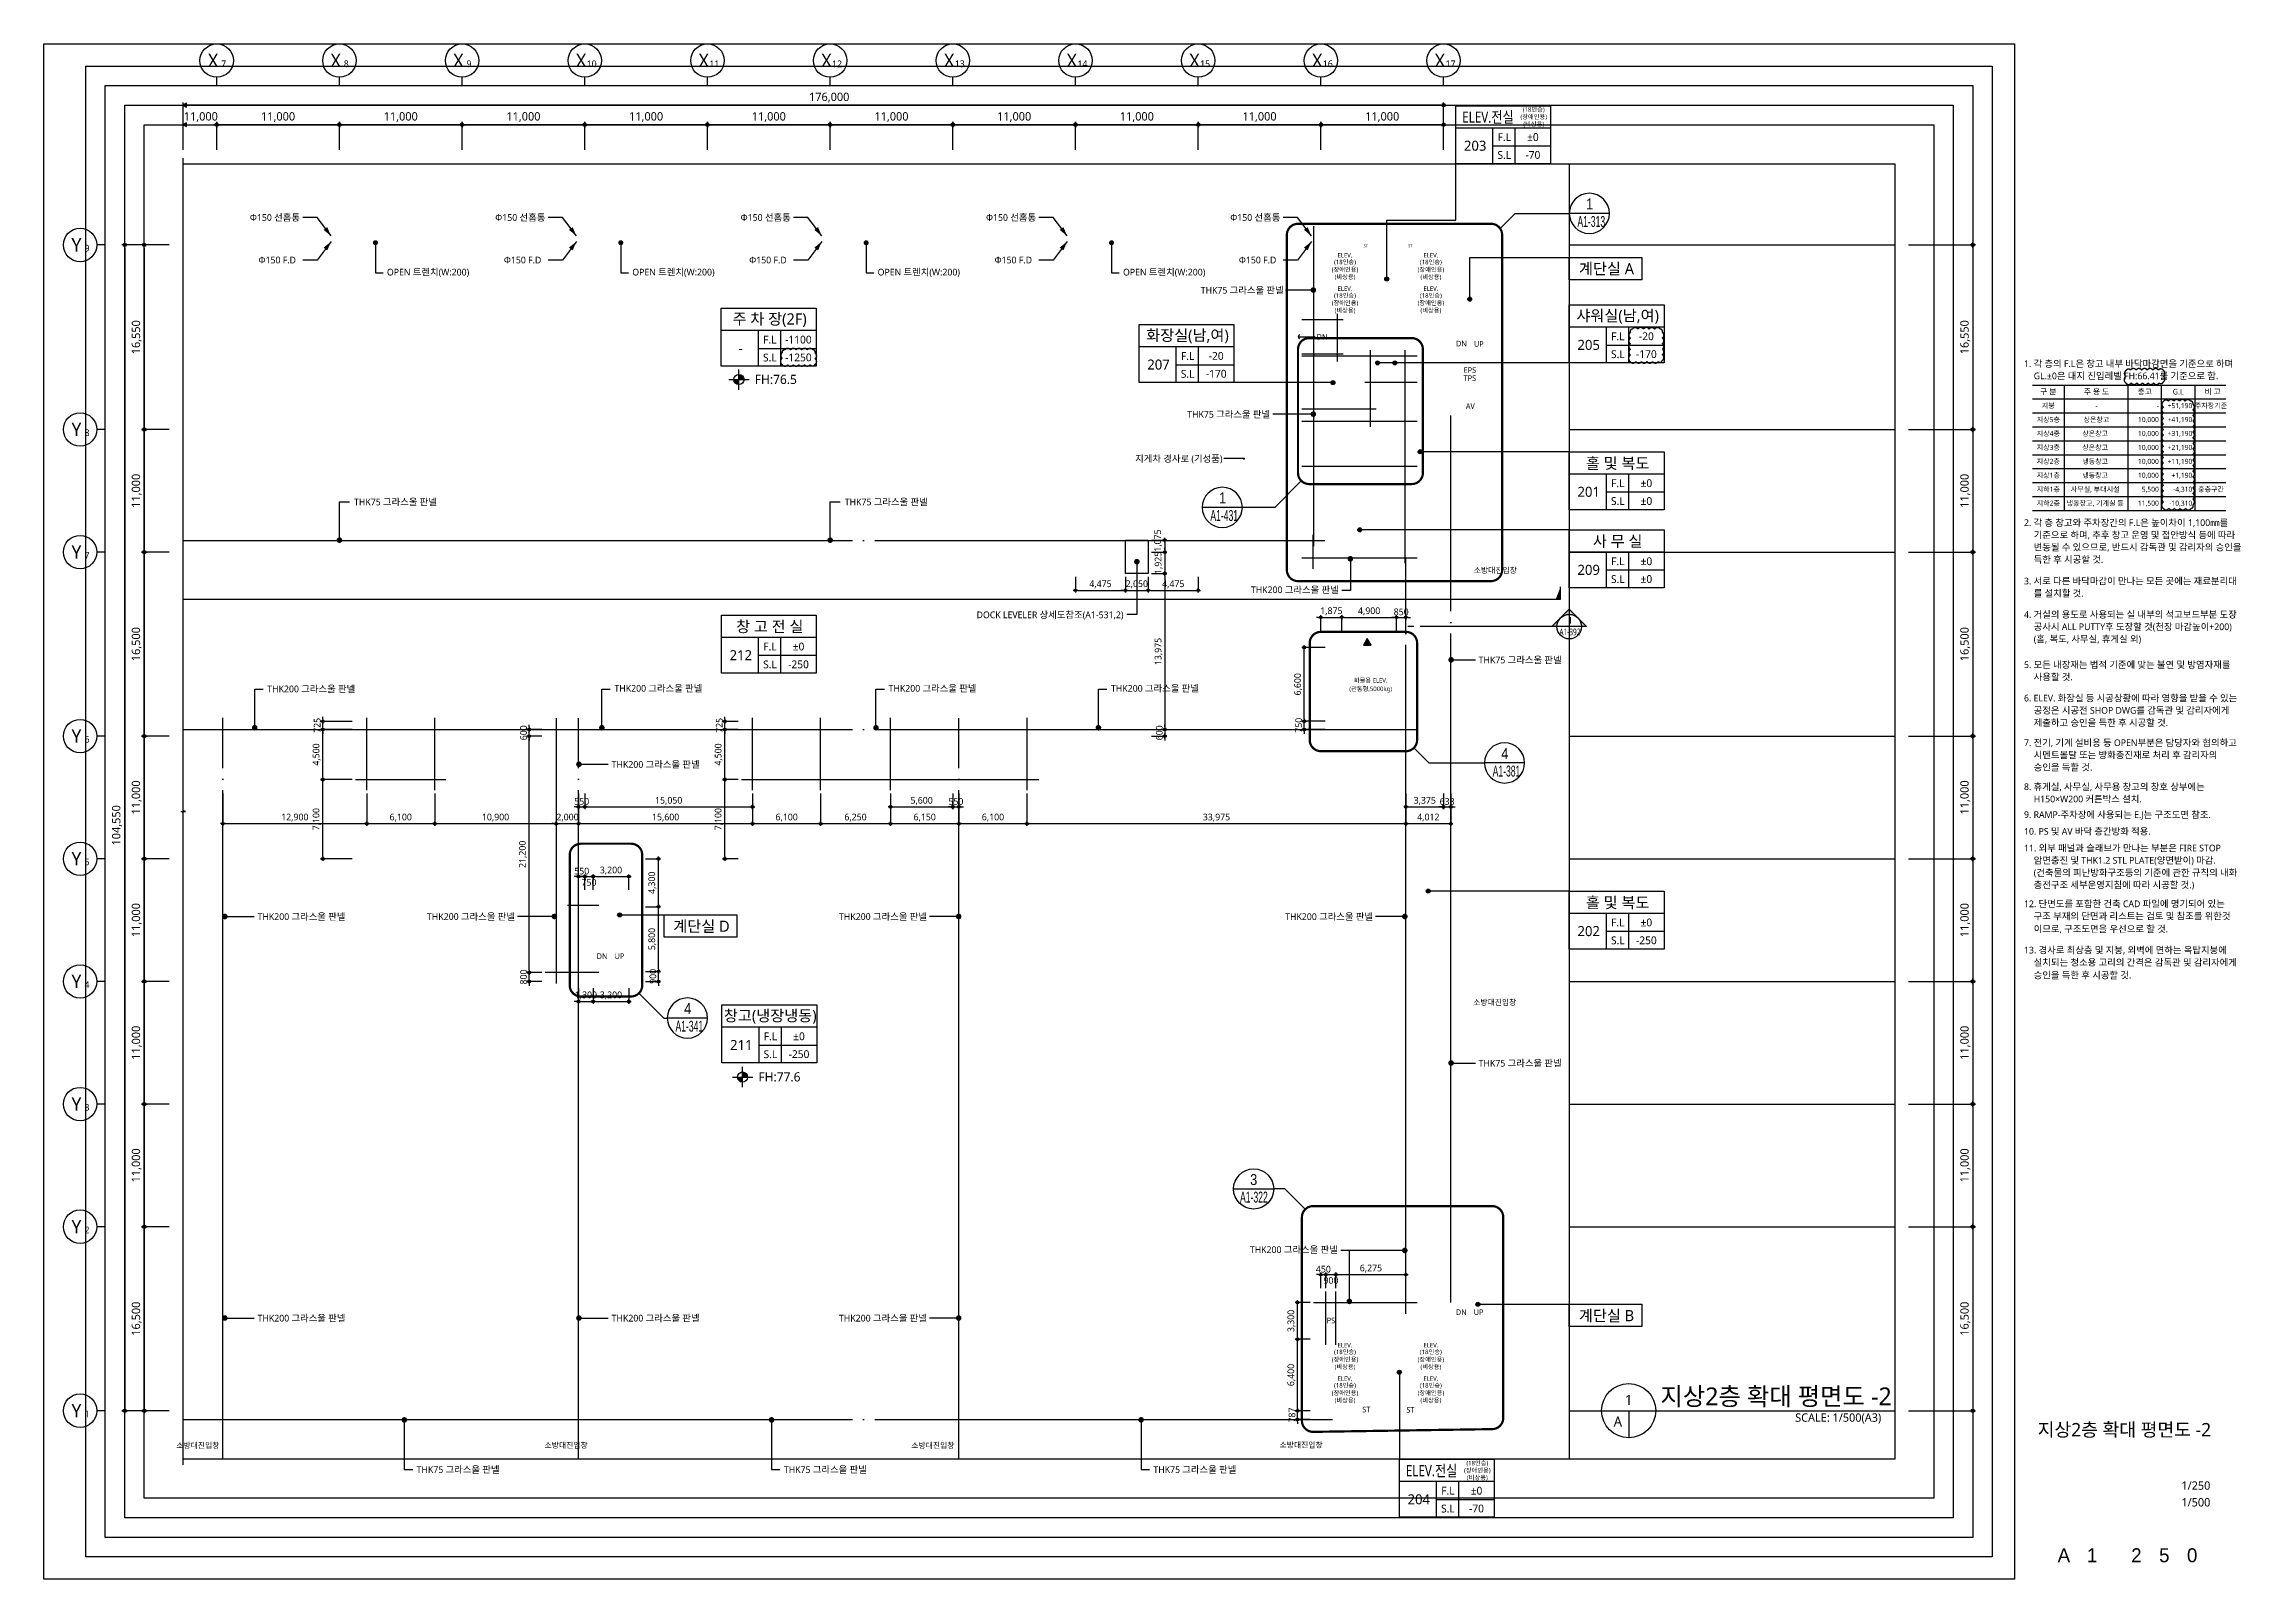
# Model space of a CAD drawing. Header units: millimetres. Extents: x 45782458 to 46215946, y 191740 to 1509539.
# Drawn here: x 46006272 to 46202835, y 767740 to 905440 of the extents above; entities that cross this region are included whole.
import ezdxf
from ezdxf.enums import TextEntityAlignment as Align

# ---------------------------------------------------------------- set-up
doc = ezdxf.new("R2010")
doc.units = ezdxf.units.MM
doc.header["$LTSCALE"] = 1000
doc.header["$MEASUREMENT"] = 0
doc.header["$PDSIZE"] = -10
for name, pattern in [('ACAD_ISO03W100', [30, 12, -18]), ('CEN', [62, 60, -1, 0, -1]), ('SYM$0$DASHDOT', [1, 0.5, -0.25, 0, -0.25])]:
    doc.linetypes.add(name, pattern=pattern)
doc.layers.get('0').update_dxf_attribs({"linetype": 'CONTINUOUS'})
doc.layers.get('Defpoints').update_dxf_attribs({"color": 171, "linetype": 'CONTINUOUS'})
for name, color, linetype in [('cen', 14, 'CONTINUOUS'), ('Center(AR)', 30, 'CEN'), ('DIM', 7, 'CONTINUOUS'), ('LED', 7, 'CONTINUOUS'), ('NDIM', 7, 'CONTINUOUS'), ('SYM', 7, 'CONTINUOUS'), ('SYM(AXIS)', 7, 'CONTINUOUS'), ('SYM(STAIR)', 251, 'CONTINUOUS'), ('SYMBOL', 7, 'CONTINUOUS'), ('TEXT', 3, 'CONTINUOUS'), ('TEXT(AXIS)', 2, 'CONTINUOUS'), ('TEXT(MIN)', 7, 'CONTINUOUS'), ('TEXT(노트)', 7, 'CONTINUOUS'), ('TEXT(실명)', 3, 'CONTINUOUS'), ('TEXT-TITLE', 6, 'CONTINUOUS'), ('TEXT-기입', 6, 'CONTINUOUS'), ('TITLE', 7, 'CONTINUOUS'), ('구간정리', 6, 'CONTINUOUS'), ('구간정리-TEXT', 3, 'CONTINUOUS')]:
    doc.layers.add(name, color=color, linetype=linetype)
doc.layers.add('VE변경사항적용-20220616', color=10, linetype='CONTINUOUS', plot=False)
doc.styles.add('CGS', font='cgse', dxfattribs={"bigfont": 'cgs'})
doc.styles.add('SYM$0$ARIAL', font='arial.ttf')
doc.styles.add('SYM$0$돋움', font='', dxfattribs={"width": 0.9})
doc.styles.add('TE', font='malgun_0.ttf')
doc.styles.add('궁서체', font='')
doc.styles.add('나눔바른고딕', font='NanumBarunGothic.ttf')
doc.styles.get('SYM$0$돋움').set_extended_font_data('Dotum')
doc.styles.get('궁서체').set_extended_font_data('GungsuhChe')
doc.dimstyles.new('BA', dxfattribs={"dimscale": 500, "dimtxt": 3, "dimasz": 1, "dimexe": 1, "dimexo": 5, "dimgap": 0.9, "dimtad": 1, "dimdec": 0, "dimdsep": 46, "dimlunit": 6, "dimtxsty": 'TE', "dimblk": 'DDD', "dimcen": 2.5, "dimclrd": 256, "dimclre": 256, "dimclrt": 3, "dimazin": 2, "dimtfac": 1, "dimtdec": 0, "dimtix": 1, "dimtmove": 2, "dimatfit": 3, "dimldrblk": 'DDD', "dimfxl": 1, "dimtolj": 1, "dimtzin": 0, "dimarcsym": 2})
doc.dimstyles.new('CPDIM1', dxfattribs={"dimtxt": 3, "dimasz": 2.5, "dimexe": 1.25, "dimexo": 5, "dimgap": 1.5, "dimtad": 1, "dimdec": 0, "dimzin": 1, "dimdsep": 46, "dimlunit": 6, "dimtxsty": '궁서체', "dimblk1": 'Z_DOT', "dimblk2": 'Z_DOT', "dimsah": 1, "dimcen": 2.5, "dimadec": 0, "dimazin": 0, "dimtfac": 1, "dimtdec": 0, "dimtix": 1, "dimtmove": 2, "dimatfit": 3, "dimldrblk": 'Z_DOT', "dimfxl": 1, "dimtolj": 1, "dimtzin": 1, "dimarcsym": 0})
doc.dimstyles.new('NDIM 1200', dxfattribs={"dimscale": 500, "dimtxt": 3, "dimasz": 1, "dimexe": 2, "dimexo": 2, "dimgap": 1, "dimtad": 1, "dimdec": 0, "dimdsep": 46, "dimtxsty": 'CGS', "dimblk": 'DOT0', "dimcen": 1, "dimdle": 8, "dimclrd": 2, "dimclre": 2, "dimclrt": 2, "dimadec": 0, "dimazin": 0, "dimtfac": 1, "dimtdec": 0, "dimtix": 1, "dimtmove": 2, "dimatfit": 3, "dimldrblk": 'DOT0', "dimfxl": 1, "dimtolj": 1, "dimtzin": 0, "dimlwd": -1, "dimlwe": -1, "dimarcsym": 0})

msp = doc.modelspace()

# ---------------------------------------------------------------- texts
at = {"layer": 'NDIM', "color": 3, "ltscale": 0.4, "char_height": 750, "attachment_point": 5, "style": 'TE'}
for s, insert in [('\\A1;176,000', (46076690.1, 900617.6)), ('\\A1;11,000', (46020347.4, 898867.6))]:
    msp.add_mtext(s, dxfattribs=dict(at, insert=insert))
at = {"layer": 'SYMBOL', "style": '나눔바른고딕'}
for s, p in [('FH:76.5', (46070014.9, 874931.2)), ('FH:77.6', (46070340.6, 812377.1))]:
    msp.add_text(s, height=825, dxfattribs=at).set_placement(p)
at = {"layer": 'TEXT', "style": '나눔바른고딕'}
msp.add_text('지상2층 확대 평면도 -2', height=1600, dxfattribs=at).set_placement((46151214.3, 783336.2))
for s, p in [('A', (46147398.8, 781881.6)), ('1', (46148368.5, 783821))]:
    msp.add_text(s, height=900, dxfattribs=at).set_placement(p, align=Align.MIDDLE)
msp.add_text('SCALE: 1/500(A3)', height=750, dxfattribs=at).set_placement((46171013.6, 782608.9), align=Align.TOP_RIGHT)
at = {"layer": 'TEXT(AXIS)', "style": '나눔바른고딕'}
for s, height, p in [('X', 1200, (46021443.2, 903950.1)), ('X', 1200, (46032443.2, 903950.1)), ('X', 1200, (46043443.2, 903950.1)), ('X', 1200, (46054443.2, 903950.1)), ('X', 1200, (46065443.2, 903950.1)), ('X', 1200, (46076443.2, 903950.1)), ('X', 1200, (46087443.2, 903950.1)), ('X', 1200, (46098443.2, 903950.1)), ('X', 1200, (46109443.2, 903950.1)), ('X', 1200, (46120443.2, 903950.1)), ('X', 1200, (46131443.2, 903950.1)), ('7', 600, (46022391.3, 903650.2)), ('8', 600, (46033391.3, 903650.2)), ('9', 600, (46044391.3, 903650.2)), ('10', 600, (46055391.3, 903650.2)), ('11', 600, (46066391.3, 903650.2)), ('12', 600, (46077391.3, 903650.2)), ('13', 600, (46088391.3, 903650.2)), ('14', 600, (46099391.3, 903650.2)), ('15', 600, (46110391.3, 903650.2)), ('16', 600, (46121391.3, 903650.2)), ('17', 600, (46132391.3, 903650.2)), ('Y', 1200, (46009193.2, 887411.3)), ('9', 600, (46010141.3, 887111.4)), ('Y', 1200, (46009193.2, 870861.3)), ('8', 600, (46010141.3, 870561.4)), ('Y', 1200, (46009193.2, 859861.3)), ('7', 600, (46010141.3, 859561.4)), ('Y', 1200, (46009193.2, 843361.3)), ('6', 600, (46010141.3, 843061.4)), ('Y', 1200, (46009193.2, 832361.3)), ('5', 600, (46010141.3, 832061.4)), ('Y', 1200, (46009193.2, 821361.3)), ('4', 600, (46010141.3, 821061.4)), ('Y', 1200, (46009193.2, 810361.3)), ('3', 600, (46010141.3, 810061.4)), ('Y', 1200, (46009193.2, 799361.3)), ('2', 600, (46010141.3, 799061.4)), ('Y', 1200, (46009193.2, 782861.3)), ('1', 600, (46010141.3, 782561.4))]:
    msp.add_text(s, height=height, dxfattribs=at).set_placement(p, align=Align.MIDDLE)
at = {"layer": 'TEXT(MIN)', "style": '나눔바른고딕'}
for s, p in [('(장애인용)', (46139855.8, 898699.4)), ('(18인승)', (46139855.8, 899349.4)), ('(비상용)', (46139855.8, 898049.4)), ('(18인승)', (46134800, 777949.4)), ('(장애인용)', (46134800, 777299.4)), ('(비상용)', (46134800, 776649.4))]:
    msp.add_text(s, height=400, dxfattribs=at).set_placement(p, align=Align.CENTER)
for s, p in [('Φ150 선홈통', (46029237.6, 889866.5)), ('Φ150 선홈통', (46051237.6, 889866.5)), ('Φ150 선홈통', (46073237.6, 889866.5)), ('Φ150 선홈통', (46095237.6, 889866.5)), ('Φ150 선홈통', (46117137.6, 889866.5)), ('THK75 그라스울 판넬', (46117433.7, 883343.9)), ('THK75 그라스울 판넬', (46116218.6, 872213)), ('지게차 경사로 (기성품)', (46111949.7, 868238.8)), ('THK75 그라스울 판넬', (46041518.9, 864352.4)), ('THK75 그라스울 판넬', (46085518.9, 864352.4)), ('THK200 그라스울 판넬', (46122373.1, 856474.4)), ('DOCK LEVELER 상세도참조(A1-531,2)', (46103077, 854227.9)), ('THK75 그라스울 판넬', (46142352.7, 850180.3)), ('THK200 그라스울 판넬', (46034187.6, 847585.4)), ('THK200 그라스울 판넬', (46065313.2, 847636.1)), ('THK200 그라스울 판넬', (46089892.9, 847636.1)), ('THK200 그라스울 판넬', (46109837.4, 847636.1)), ('THK200 그라스울 판넬', (46065063.6, 840813.9)), ('THK200 그라스울 판넬', (46033313.6, 827163)), ('THK200 그라스울 판넬', (46048508.6, 827163)), ('THK200 그라스울 판넬', (46085449.1, 827163)), ('THK200 그라스울 판넬', (46125449.1, 827163)), ('THK75 그라스울 판넬', (46142352.7, 814017.6)), ('THK200 그라스울 판넬', (46122283.4, 797297.2)), ('THK200 그라스울 판넬', (46033313.6, 791149.2)), ('THK200 그라스울 판넬', (46065063.6, 791149.2)), ('THK200 그라스울 판넬', (46085449.1, 791149.2)), ('THK75 그라스울 판넬', (46047128, 777572.3)), ('THK75 그라스울 판넬', (46080056.4, 777572.3)), ('THK75 그라스울 판넬', (46113189.2, 777572.3))]:
    msp.add_text(s, height=600, dxfattribs=at).set_placement(p, align=Align.MIDDLE_RIGHT)
for s, height, p in [('ST', 250, (46124788.7, 887302.7)), ('ST', 250, (46128792.6, 887327.7)), ('DN', 500, (46120874.2, 879160.6)), ('DN', 500, (46133379, 878554)), ('UP', 500, (46134929, 878526.1)), ('TPS', 500, (46134130.9, 875458.7)), ('EPS', 500, (46134130.9, 876185)), ('AV', 500, (46134169.8, 872944.3)), ('DN', 500, (46056324.3, 823614.6)), ('UP', 500, (46057874.3, 823614.6)), ('PS', 500, (46121673, 790942.5)), ('DN', 500, (46133363.2, 791689.9)), ('UP', 500, (46134913.2, 791682.5)), ('ST', 500, (46124846.2, 782953.3)), ('ST', 500, (46128799.1, 782928.3))]:
    msp.add_text(s, height=height, dxfattribs=at).set_placement(p, align=Align.MIDDLE_CENTER)
for s, height, p in [('Φ150 F.D', 600, (46025518.6, 886048.6)), ('OPEN 트렌치(W:200)', 600, (46037033.7, 884964.1)), ('Φ150 F.D', 600, (46047518.6, 886048.6)), ('OPEN 트렌치(W:200)', 600, (46059033.7, 884964.1)), ('Φ150 F.D', 600, (46069518.6, 886048.6)), ('OPEN 트렌치(W:200)', 600, (46081033.7, 884964.1)), ('Φ150 F.D', 600, (46091518.6, 886048.6)), ('OPEN 트렌치(W:200)', 600, (46103033.7, 884964.1)), ('Φ150 F.D', 600, (46113418.6, 886048.6)), ('소방대진입창', 500, (46134479.5, 858225.4, 0)), ('소방대진입창', 500, (46134426.7, 819477.2, 0)), ('소방대진입창', 500, (46018149.2, 779729, 0)), ('소방대진입창', 500, (46051168.5, 779755.3, 0)), ('소방대진입창', 500, (46084052.5, 779729.1, 0)), ('소방대진입창', 500, (46117067.1, 779785, 0))]:
    msp.add_text(s, height=height, dxfattribs=at).set_placement(p, align=Align.MIDDLE_LEFT)
at = {"layer": 'TEXT(노트)', "style": '나눔바른고딕'}
for s, p in [('ELEV.', (46122934.7, 886474.5)), ('ELEV.', (46130634.7, 886474.5)), ('(장애인용)', (46122934.7, 885188.1)), ('(18인승)', (46122934.7, 885860.1)), ('(비상용)', (46122934.7, 884527.1)), ('(장애인용)', (46130634.7, 885188.1)), ('(18인승)', (46130634.7, 885860.1)), ('(비상용)', (46130634.7, 884527.1)), ('(18인승)', (46122934.7, 882860.1)), ('ELEV.', (46122934.7, 883474.5)), ('(18인승)', (46130634.7, 882860.1)), ('ELEV.', (46130634.7, 883474.5)), ('(장애인용)', (46122934.7, 882188.1)), ('(비상용)', (46122934.7, 881527.1)), ('(장애인용)', (46130634.7, 882188.1)), ('(비상용)', (46130634.7, 881527.1)), ('(관통형,5000kg)', (46125236.1, 847561.8)), ('화물용 ELEV.', (46125236.1, 848365.2)), ('(18인승)', (46122934.7, 788110.1)), ('ELEV.', (46122934.7, 788724.5)), ('(18인승)', (46130634.7, 788110.1)), ('ELEV.', (46130634.7, 788724.5)), ('(장애인용)', (46122934.7, 787438.1)), ('(비상용)', (46122934.7, 786777.1)), ('(장애인용)', (46130634.7, 787438.1)), ('(비상용)', (46130634.7, 786777.1)), ('(장애인용)', (46122934.7, 784438.1)), ('(18인승)', (46122934.7, 785110.1)), ('ELEV.', (46122934.7, 785724.5)), ('(장애인용)', (46130634.7, 784438.1)), ('(18인승)', (46130634.7, 785110.1)), ('ELEV.', (46130634.7, 785724.5)), ('(비상용)', (46122934.7, 783777.1)), ('(비상용)', (46130634.7, 783777.1))]:
    msp.add_text(s, height=400, dxfattribs=at).set_placement(p, align=Align.MIDDLE)
msp.add_text('1', height=600, dxfattribs=at).set_placement((46142908.9, 853425.7))
at = {"layer": 'TEXT(노트)', "style": '나눔바른고딕', "width": 0.6}
msp.add_text('A1-392', height=600, dxfattribs=at).set_placement((46142157.2, 852395.3))
at = {"layer": 'TEXT(실명)', "style": '나눔바른고딕', "width": 0.8}
for p in [(46135754.9, 898884.3), (46130699, 777484.3)]:
    msp.add_text('ELEV.전실', height=1000, dxfattribs=at).set_placement(p, align=Align.MIDDLE)
at = {"layer": 'TEXT(실명)', "style": '나눔바른고딕'}
for s, p in [('계단실 A', (46146379.9, 885280.1)), ('주 차 장(2F)', (46071347.5, 880720.5)), ('샤워실(남,여)', (46147379.9, 881020.5)), ('화장실(남,여)', (46108810, 879256)), ('홀 및 복도', (46147379.9, 867845.5)), ('사 무 실', (46147379.9, 860845.5)), ('창 고 전 실', (46071360, 853195.5)), ('홀 및 복도', (46147379.9, 828445.5)), ('계단실 D', (46065235, 826310.5)), ('창고(냉장냉동)', (46071403.6, 818235.6)), ('계단실 B', (46146379.9, 791387.5))]:
    msp.add_text(s, height=1000, dxfattribs=at).set_placement(p, align=Align.MIDDLE)
at = {"layer": 'TEXT-TITLE', "style": '나눔바른고딕'}
msp.add_text('지상2층 확대 평면도 -2', height=1200, dxfattribs=at).set_placement((46192814.3, 780548), align=Align.CENTER)
at = {"layer": 'TEXT-기입', "style": '나눔바른고딕'}
for s, height, p in [('203', 900, (46134606.4, 896303.5)), ('±0', 700, (46139781.2, 897078)), ('-70', 700, (46139781.2, 895478)), ('-1100', 700, (46073925.9, 878914.2)), ('205', 900, (46144783.5, 878439.7)), ('-20', 700, (46149958.3, 879214.2)), ('-', 900, (46068751.1, 878139.7)), ('-1250', 700, (46073925.9, 877314.2)), ('207', 900, (46106213.6, 876675.2)), ('-20', 700, (46111388.4, 877449.8)), ('-170', 700, (46149958.3, 877614.2)), ('-170', 700, (46111388.4, 875849.8)), ('201', 900, (46144783.5, 865264.7)), ('±0', 700, (46149958.3, 866039.2)), ('±0', 700, (46149958.3, 864439.2)), ('±0', 700, (46149958.3, 859039.2)), ('209', 900, (46144783.5, 858264.7)), ('±0', 700, (46149958.3, 857439.2)), ('±0', 700, (46073938.4, 851389.2)), ('212', 900, (46068763.6, 850614.7)), ('-250', 700, (46073938.4, 849789.2)), ('202', 900, (46144783.5, 825864.7)), ('±0', 700, (46149958.3, 826639.2)), ('-250', 700, (46149958.3, 825039.2)), ('211', 900, (46068807.1, 815654.8)), ('±0', 700, (46073982, 816429.4)), ('-250', 700, (46073982, 814829.4)), ('204', 900, (46129550.5, 774903.5)), ('±0', 700, (46134725.4, 775678)), ('-70', 700, (46134725.4, 774078))]:
    msp.add_text(s, height=height, dxfattribs=at).set_placement(p, align=Align.MIDDLE)
for s, p in [('1/250', (46197923.2, 775534.9)), ('1/500', (46197923.2, 774034.9))]:
    msp.add_text(s, height=750, dxfattribs=at).set_placement(p, align=Align.BOTTOM_LEFT)
at = {"layer": 'TEXT-기입', "style": 'CGS'}
for s, p in [('2', (46193891.7, 769884.9)), ('0', (46198891.7, 769884.9)), ('A', (46187391.7, 769884.9)), ('1', (46189923.1, 769884.9)), ('5', (46196391.7, 769884.9))]:
    msp.add_text(s, height=1250, dxfattribs=at).set_placement(p, align=Align.MIDDLE_CENTER)

# ---------------------------------------------------------------- blocks, each defined once
blk = doc.blocks.new('DDD')
at = {"layer": 'DIM', "color": 0}
for p, q in [((-1, 0), (1, 0)), ((0, -1), (0, 1))]:
    blk.add_line(p, q, dxfattribs=at)
for radius in [0.6, 0.3]:
    blk.add_circle((0, 0), radius, dxfattribs=at)
blk = doc.blocks.new('*D340')
at = {"layer": 'Defpoints', "color": 0, "ltscale": 0.4, "transparency": 16777216}
for p in [(46021772, 898190), (46021772, 894690), (46032772, 894690)]:
    blk.add_point(p, dxfattribs=at)
at = {"layer": 'NDIM', "lineweight": -2, "ltscale": 0.4, "transparency": 16777216}
for p, q in [((46021772, 895940), (46021772, 898440)), ((46032772, 895940), (46032772, 898440)), ((46032522, 898190), (46022022, 898190))]:
    blk.add_line(p, q, dxfattribs=at)
at = {"layer": 'NDIM', "lineweight": -2, "ltscale": 0.4, "transparency": 16777216, "xscale": 250, "yscale": 250, "zscale": 250, "rotation": 180}
blk.add_blockref('DDD', (46021772, 898190), dxfattribs=at)
at = {"layer": 'NDIM', "lineweight": -2, "ltscale": 0.4, "transparency": 16777216, "xscale": 250, "yscale": 250, "zscale": 250}
blk.add_blockref('DDD', (46032772, 898190), dxfattribs=at)
at = {"layer": 'NDIM', "color": 3, "ltscale": 0.4, "transparency": 16777216, "insert": (46027272, 898868), "char_height": 750, "attachment_point": 5, "style": 'TE'}
blk.add_mtext('\\A1;11,000', dxfattribs=at)
blk = doc.blocks.new('A$C2F20087E')
at = {"layer": 'SYM(AXIS)'}
blk.add_line((600, 0), (600, 300), dxfattribs=at)
blk.add_circle((600, 900), 600, dxfattribs=at)
blk = doc.blocks.new('*D341')
at = {"layer": 'Defpoints', "color": 0, "ltscale": 0.4, "transparency": 16777216}
for p in [(46032772, 898190), (46032772, 894690), (46043772, 894690)]:
    blk.add_point(p, dxfattribs=at)
at = {"layer": 'NDIM', "lineweight": -2, "ltscale": 0.4, "transparency": 16777216}
for p, q in [((46032772, 895940), (46032772, 898440)), ((46043772, 895940), (46043772, 898440)), ((46043522, 898190), (46033022, 898190))]:
    blk.add_line(p, q, dxfattribs=at)
at = {"layer": 'NDIM', "lineweight": -2, "ltscale": 0.4, "transparency": 16777216, "xscale": 250, "yscale": 250, "zscale": 250, "rotation": 180}
blk.add_blockref('DDD', (46032772, 898190), dxfattribs=at)
at = {"layer": 'NDIM', "lineweight": -2, "ltscale": 0.4, "transparency": 16777216, "xscale": 250, "yscale": 250, "zscale": 250}
blk.add_blockref('DDD', (46043772, 898190), dxfattribs=at)
at = {"layer": 'NDIM', "color": 3, "ltscale": 0.4, "transparency": 16777216, "insert": (46038272, 898868), "char_height": 750, "attachment_point": 5, "style": 'TE'}
blk.add_mtext('\\A1;11,000', dxfattribs=at)
blk = doc.blocks.new('*D342')
at = {"layer": 'Defpoints', "color": 0, "ltscale": 0.4, "transparency": 16777216}
for p in [(46043772, 898190), (46043772, 894690), (46054772, 894690)]:
    blk.add_point(p, dxfattribs=at)
at = {"layer": 'NDIM', "lineweight": -2, "ltscale": 0.4, "transparency": 16777216}
for p, q in [((46043772, 895940), (46043772, 898440)), ((46054772, 895940), (46054772, 898440)), ((46054522, 898190), (46044022, 898190))]:
    blk.add_line(p, q, dxfattribs=at)
at = {"layer": 'NDIM', "lineweight": -2, "ltscale": 0.4, "transparency": 16777216, "xscale": 250, "yscale": 250, "zscale": 250, "rotation": 180}
blk.add_blockref('DDD', (46043772, 898190), dxfattribs=at)
at = {"layer": 'NDIM', "lineweight": -2, "ltscale": 0.4, "transparency": 16777216, "xscale": 250, "yscale": 250, "zscale": 250}
blk.add_blockref('DDD', (46054772, 898190), dxfattribs=at)
at = {"layer": 'NDIM', "color": 3, "ltscale": 0.4, "transparency": 16777216, "insert": (46049272, 898868), "char_height": 750, "attachment_point": 5, "style": 'TE'}
blk.add_mtext('\\A1;11,000', dxfattribs=at)
blk = doc.blocks.new('*D343')
at = {"layer": 'Defpoints', "color": 0, "ltscale": 0.4, "transparency": 16777216}
for p in [(46054772, 898190), (46054772, 894690), (46065772, 894690)]:
    blk.add_point(p, dxfattribs=at)
at = {"layer": 'NDIM', "lineweight": -2, "ltscale": 0.4, "transparency": 16777216}
for p, q in [((46054772, 895940), (46054772, 898440)), ((46065772, 895940), (46065772, 898440)), ((46065522, 898190), (46055022, 898190))]:
    blk.add_line(p, q, dxfattribs=at)
at = {"layer": 'NDIM', "lineweight": -2, "ltscale": 0.4, "transparency": 16777216, "xscale": 250, "yscale": 250, "zscale": 250, "rotation": 180}
blk.add_blockref('DDD', (46054772, 898190), dxfattribs=at)
at = {"layer": 'NDIM', "lineweight": -2, "ltscale": 0.4, "transparency": 16777216, "xscale": 250, "yscale": 250, "zscale": 250}
blk.add_blockref('DDD', (46065772, 898190), dxfattribs=at)
at = {"layer": 'NDIM', "color": 3, "ltscale": 0.4, "transparency": 16777216, "insert": (46060272, 898868), "char_height": 750, "attachment_point": 5, "style": 'TE'}
blk.add_mtext('\\A1;11,000', dxfattribs=at)
blk = doc.blocks.new('*D344')
at = {"layer": 'Defpoints', "color": 0, "ltscale": 0.4, "transparency": 16777216}
for p in [(46065772, 898190), (46065772, 894690), (46076772, 894690)]:
    blk.add_point(p, dxfattribs=at)
at = {"layer": 'NDIM', "lineweight": -2, "ltscale": 0.4, "transparency": 16777216}
for p, q in [((46065772, 895940), (46065772, 898440)), ((46076772, 895940), (46076772, 898440)), ((46076522, 898190), (46066022, 898190))]:
    blk.add_line(p, q, dxfattribs=at)
at = {"layer": 'NDIM', "lineweight": -2, "ltscale": 0.4, "transparency": 16777216, "xscale": 250, "yscale": 250, "zscale": 250, "rotation": 180}
blk.add_blockref('DDD', (46065772, 898190), dxfattribs=at)
at = {"layer": 'NDIM', "lineweight": -2, "ltscale": 0.4, "transparency": 16777216, "xscale": 250, "yscale": 250, "zscale": 250}
blk.add_blockref('DDD', (46076772, 898190), dxfattribs=at)
at = {"layer": 'NDIM', "color": 3, "ltscale": 0.4, "transparency": 16777216, "insert": (46071272, 898868), "char_height": 750, "attachment_point": 5, "style": 'TE'}
blk.add_mtext('\\A1;11,000', dxfattribs=at)
blk = doc.blocks.new('*D345')
at = {"layer": 'Defpoints', "color": 0, "ltscale": 0.4, "transparency": 16777216}
for p in [(46076772, 898190), (46076772, 894690), (46087772, 894690)]:
    blk.add_point(p, dxfattribs=at)
at = {"layer": 'NDIM', "lineweight": -2, "ltscale": 0.4, "transparency": 16777216}
for p, q in [((46076772, 895940), (46076772, 898440)), ((46087772, 895940), (46087772, 898440)), ((46087522, 898190), (46077022, 898190))]:
    blk.add_line(p, q, dxfattribs=at)
at = {"layer": 'NDIM', "lineweight": -2, "ltscale": 0.4, "transparency": 16777216, "xscale": 250, "yscale": 250, "zscale": 250, "rotation": 180}
blk.add_blockref('DDD', (46076772, 898190), dxfattribs=at)
at = {"layer": 'NDIM', "lineweight": -2, "ltscale": 0.4, "transparency": 16777216, "xscale": 250, "yscale": 250, "zscale": 250}
blk.add_blockref('DDD', (46087772, 898190), dxfattribs=at)
at = {"layer": 'NDIM', "color": 3, "ltscale": 0.4, "transparency": 16777216, "insert": (46082272, 898868), "char_height": 750, "attachment_point": 5, "style": 'TE'}
blk.add_mtext('\\A1;11,000', dxfattribs=at)
blk = doc.blocks.new('*D346')
at = {"layer": 'Defpoints', "color": 0, "ltscale": 0.4, "transparency": 16777216}
for p in [(46087772, 898190), (46087772, 894690), (46098772, 894690)]:
    blk.add_point(p, dxfattribs=at)
at = {"layer": 'NDIM', "lineweight": -2, "ltscale": 0.4, "transparency": 16777216}
for p, q in [((46087772, 895940), (46087772, 898440)), ((46098772, 895940), (46098772, 898440)), ((46098522, 898190), (46088022, 898190))]:
    blk.add_line(p, q, dxfattribs=at)
at = {"layer": 'NDIM', "lineweight": -2, "ltscale": 0.4, "transparency": 16777216, "xscale": 250, "yscale": 250, "zscale": 250, "rotation": 180}
blk.add_blockref('DDD', (46087772, 898190), dxfattribs=at)
at = {"layer": 'NDIM', "lineweight": -2, "ltscale": 0.4, "transparency": 16777216, "xscale": 250, "yscale": 250, "zscale": 250}
blk.add_blockref('DDD', (46098772, 898190), dxfattribs=at)
at = {"layer": 'NDIM', "color": 3, "ltscale": 0.4, "transparency": 16777216, "insert": (46093272, 898868), "char_height": 750, "attachment_point": 5, "style": 'TE'}
blk.add_mtext('\\A1;11,000', dxfattribs=at)
blk = doc.blocks.new('*D347')
at = {"layer": 'Defpoints', "color": 0, "ltscale": 0.4, "transparency": 16777216}
for p in [(46098772, 898190), (46098772, 894690), (46109772, 894690)]:
    blk.add_point(p, dxfattribs=at)
at = {"layer": 'NDIM', "lineweight": -2, "ltscale": 0.4, "transparency": 16777216}
for p, q in [((46098772, 895940), (46098772, 898440)), ((46109772, 895940), (46109772, 898440)), ((46109522, 898190), (46099022, 898190))]:
    blk.add_line(p, q, dxfattribs=at)
at = {"layer": 'NDIM', "lineweight": -2, "ltscale": 0.4, "transparency": 16777216, "xscale": 250, "yscale": 250, "zscale": 250, "rotation": 180}
blk.add_blockref('DDD', (46098772, 898190), dxfattribs=at)
at = {"layer": 'NDIM', "lineweight": -2, "ltscale": 0.4, "transparency": 16777216, "xscale": 250, "yscale": 250, "zscale": 250}
blk.add_blockref('DDD', (46109772, 898190), dxfattribs=at)
at = {"layer": 'NDIM', "color": 3, "ltscale": 0.4, "transparency": 16777216, "insert": (46104272, 898868), "char_height": 750, "attachment_point": 5, "style": 'TE'}
blk.add_mtext('\\A1;11,000', dxfattribs=at)
blk = doc.blocks.new('*D348')
at = {"layer": 'Defpoints', "color": 0, "ltscale": 0.4, "transparency": 16777216}
for p in [(46109772, 898190), (46109772, 894690), (46120772, 894690)]:
    blk.add_point(p, dxfattribs=at)
at = {"layer": 'NDIM', "lineweight": -2, "ltscale": 0.4, "transparency": 16777216}
for p, q in [((46109772, 895940), (46109772, 898440)), ((46120772, 895940), (46120772, 898440)), ((46120522, 898190), (46110022, 898190))]:
    blk.add_line(p, q, dxfattribs=at)
at = {"layer": 'NDIM', "lineweight": -2, "ltscale": 0.4, "transparency": 16777216, "xscale": 250, "yscale": 250, "zscale": 250, "rotation": 180}
blk.add_blockref('DDD', (46109772, 898190), dxfattribs=at)
at = {"layer": 'NDIM', "lineweight": -2, "ltscale": 0.4, "transparency": 16777216, "xscale": 250, "yscale": 250, "zscale": 250}
blk.add_blockref('DDD', (46120772, 898190), dxfattribs=at)
at = {"layer": 'NDIM', "color": 3, "ltscale": 0.4, "transparency": 16777216, "insert": (46115272, 898868), "char_height": 750, "attachment_point": 5, "style": 'TE'}
blk.add_mtext('\\A1;11,000', dxfattribs=at)
blk = doc.blocks.new('*D349')
at = {"layer": 'Defpoints', "color": 0, "ltscale": 0.4, "transparency": 16777216}
for p in [(46120772, 898190), (46120772, 894690), (46131772, 894690)]:
    blk.add_point(p, dxfattribs=at)
at = {"layer": 'NDIM', "lineweight": -2, "ltscale": 0.4, "transparency": 16777216}
for p, q in [((46120772, 895940), (46120772, 898440)), ((46131772, 895940), (46131772, 898440)), ((46131522, 898190), (46121022, 898190))]:
    blk.add_line(p, q, dxfattribs=at)
at = {"layer": 'NDIM', "lineweight": -2, "ltscale": 0.4, "transparency": 16777216, "xscale": 250, "yscale": 250, "zscale": 250, "rotation": 180}
blk.add_blockref('DDD', (46120772, 898190), dxfattribs=at)
at = {"layer": 'NDIM', "lineweight": -2, "ltscale": 0.4, "transparency": 16777216, "xscale": 250, "yscale": 250, "zscale": 250}
blk.add_blockref('DDD', (46131772, 898190), dxfattribs=at)
at = {"layer": 'NDIM', "color": 3, "ltscale": 0.4, "transparency": 16777216, "insert": (46126272, 898868), "char_height": 750, "attachment_point": 5, "style": 'TE'}
blk.add_mtext('\\A1;11,000', dxfattribs=at)
blk = doc.blocks.new('*D350')
at = {"layer": 'Defpoints', "color": 0, "ltscale": 0.4, "transparency": 16777216}
for p in [(46018772, 799351), (46015272, 782851), (46018772, 782851)]:
    blk.add_point(p, dxfattribs=at)
at = {"layer": 'NDIM', "lineweight": -2, "ltscale": 0.4, "transparency": 16777216}
for p, q in [((46017522, 799351), (46015022, 799351)), ((46015272, 799101), (46015272, 783101)), ((46017522, 782851), (46015022, 782851))]:
    blk.add_line(p, q, dxfattribs=at)
at = {"layer": 'NDIM', "lineweight": -2, "ltscale": 0.4, "transparency": 16777216, "xscale": 250, "yscale": 250, "zscale": 250}
for p, rotation in [((46015272, 799351), 90), ((46015272, 782851), 270)]:
    blk.add_blockref('DDD', p, dxfattribs=dict(at, rotation=rotation))
at = {"layer": 'NDIM', "color": 3, "ltscale": 0.4, "transparency": 16777216, "insert": (46014595, 791101), "char_height": 750, "attachment_point": 5, "rotation": 90, "style": 'TE'}
blk.add_mtext('\\A1;16,500', dxfattribs=at)
blk = doc.blocks.new('*D351')
at = {"layer": 'Defpoints', "color": 0, "ltscale": 0.4, "transparency": 16777216}
for p in [(46018772, 810351), (46015272, 799351), (46018772, 799351)]:
    blk.add_point(p, dxfattribs=at)
at = {"layer": 'NDIM', "lineweight": -2, "ltscale": 0.4, "transparency": 16777216}
for p, q in [((46017522, 810351), (46015022, 810351)), ((46015272, 810101), (46015272, 799601)), ((46017522, 799351), (46015022, 799351))]:
    blk.add_line(p, q, dxfattribs=at)
at = {"layer": 'NDIM', "lineweight": -2, "ltscale": 0.4, "transparency": 16777216, "xscale": 250, "yscale": 250, "zscale": 250}
for p, rotation in [((46015272, 810351), 90), ((46015272, 799351), 270)]:
    blk.add_blockref('DDD', p, dxfattribs=dict(at, rotation=rotation))
at = {"layer": 'NDIM', "color": 3, "ltscale": 0.4, "transparency": 16777216, "insert": (46014595, 804851), "char_height": 750, "attachment_point": 5, "rotation": 90, "style": 'TE'}
blk.add_mtext('\\A1;11,000', dxfattribs=at)
blk = doc.blocks.new('*D352')
at = {"layer": 'Defpoints', "color": 0, "ltscale": 0.4, "transparency": 16777216}
for p in [(46018772, 821351), (46015272, 810351), (46018772, 810351)]:
    blk.add_point(p, dxfattribs=at)
at = {"layer": 'NDIM', "lineweight": -2, "ltscale": 0.4, "transparency": 16777216}
for p, q in [((46017522, 821351), (46015022, 821351)), ((46015272, 821101), (46015272, 810601)), ((46017522, 810351), (46015022, 810351))]:
    blk.add_line(p, q, dxfattribs=at)
at = {"layer": 'NDIM', "lineweight": -2, "ltscale": 0.4, "transparency": 16777216, "xscale": 250, "yscale": 250, "zscale": 250}
for p, rotation in [((46015272, 821351), 90), ((46015272, 810351), 270)]:
    blk.add_blockref('DDD', p, dxfattribs=dict(at, rotation=rotation))
at = {"layer": 'NDIM', "color": 3, "ltscale": 0.4, "transparency": 16777216, "insert": (46014595, 815851), "char_height": 750, "attachment_point": 5, "rotation": 90, "style": 'TE'}
blk.add_mtext('\\A1;11,000', dxfattribs=at)
blk = doc.blocks.new('*D353')
at = {"layer": 'Defpoints', "color": 0, "ltscale": 0.4, "transparency": 16777216}
for p in [(46018772, 832351), (46015272, 821351), (46018772, 821351)]:
    blk.add_point(p, dxfattribs=at)
at = {"layer": 'NDIM', "lineweight": -2, "ltscale": 0.4, "transparency": 16777216}
for p, q in [((46017522, 832351), (46015022, 832351)), ((46015272, 832101), (46015272, 821601)), ((46017522, 821351), (46015022, 821351))]:
    blk.add_line(p, q, dxfattribs=at)
at = {"layer": 'NDIM', "lineweight": -2, "ltscale": 0.4, "transparency": 16777216, "xscale": 250, "yscale": 250, "zscale": 250}
for p, rotation in [((46015272, 832351), 90), ((46015272, 821351), 270)]:
    blk.add_blockref('DDD', p, dxfattribs=dict(at, rotation=rotation))
at = {"layer": 'NDIM', "color": 3, "ltscale": 0.4, "transparency": 16777216, "insert": (46014595, 826851), "char_height": 750, "attachment_point": 5, "rotation": 90, "style": 'TE'}
blk.add_mtext('\\A1;11,000', dxfattribs=at)
blk = doc.blocks.new('*D354')
at = {"layer": 'Defpoints', "color": 0, "ltscale": 0.4, "transparency": 16777216}
for p in [(46018772, 843351), (46015272, 832351), (46018772, 832351)]:
    blk.add_point(p, dxfattribs=at)
at = {"layer": 'NDIM', "lineweight": -2, "ltscale": 0.4, "transparency": 16777216}
for p, q in [((46017522, 843351), (46015022, 843351)), ((46015272, 843101), (46015272, 832601)), ((46017522, 832351), (46015022, 832351))]:
    blk.add_line(p, q, dxfattribs=at)
at = {"layer": 'NDIM', "lineweight": -2, "ltscale": 0.4, "transparency": 16777216, "xscale": 250, "yscale": 250, "zscale": 250}
for p, rotation in [((46015272, 843351), 90), ((46015272, 832351), 270)]:
    blk.add_blockref('DDD', p, dxfattribs=dict(at, rotation=rotation))
at = {"layer": 'NDIM', "color": 3, "ltscale": 0.4, "transparency": 16777216, "insert": (46014595, 837851), "char_height": 750, "attachment_point": 5, "rotation": 90, "style": 'TE'}
blk.add_mtext('\\A1;11,000', dxfattribs=at)
blk = doc.blocks.new('*D355')
at = {"layer": 'Defpoints', "color": 0, "ltscale": 0.4, "transparency": 16777216}
for p in [(46018772, 859851), (46015272, 843351), (46018772, 843351)]:
    blk.add_point(p, dxfattribs=at)
at = {"layer": 'NDIM', "lineweight": -2, "ltscale": 0.4, "transparency": 16777216}
for p, q in [((46017522, 859851), (46015022, 859851)), ((46015272, 859601), (46015272, 843601)), ((46017522, 843351), (46015022, 843351))]:
    blk.add_line(p, q, dxfattribs=at)
at = {"layer": 'NDIM', "lineweight": -2, "ltscale": 0.4, "transparency": 16777216, "xscale": 250, "yscale": 250, "zscale": 250}
for p, rotation in [((46015272, 859851), 90), ((46015272, 843351), 270)]:
    blk.add_blockref('DDD', p, dxfattribs=dict(at, rotation=rotation))
at = {"layer": 'NDIM', "color": 3, "ltscale": 0.4, "transparency": 16777216, "insert": (46014595, 851601), "char_height": 750, "attachment_point": 5, "rotation": 90, "style": 'TE'}
blk.add_mtext('\\A1;16,500', dxfattribs=at)
blk = doc.blocks.new('*D356')
at = {"layer": 'Defpoints', "color": 0, "ltscale": 0.4, "transparency": 16777216}
for p in [(46018772, 870851), (46015272, 859851), (46018772, 859851)]:
    blk.add_point(p, dxfattribs=at)
at = {"layer": 'NDIM', "lineweight": -2, "ltscale": 0.4, "transparency": 16777216}
for p, q in [((46017522, 870851), (46015022, 870851)), ((46015272, 870601), (46015272, 860101)), ((46017522, 859851), (46015022, 859851))]:
    blk.add_line(p, q, dxfattribs=at)
at = {"layer": 'NDIM', "lineweight": -2, "ltscale": 0.4, "transparency": 16777216, "xscale": 250, "yscale": 250, "zscale": 250}
for p, rotation in [((46015272, 870851), 90), ((46015272, 859851), 270)]:
    blk.add_blockref('DDD', p, dxfattribs=dict(at, rotation=rotation))
at = {"layer": 'NDIM', "color": 3, "ltscale": 0.4, "transparency": 16777216, "insert": (46014595, 865351), "char_height": 750, "attachment_point": 5, "rotation": 90, "style": 'TE'}
blk.add_mtext('\\A1;11,000', dxfattribs=at)
blk = doc.blocks.new('*D357')
at = {"layer": 'Defpoints', "color": 0, "ltscale": 0.4, "transparency": 16777216}
for p in [(46018772, 887401), (46015272, 870851), (46018772, 870851)]:
    blk.add_point(p, dxfattribs=at)
at = {"layer": 'NDIM', "lineweight": -2, "ltscale": 0.4, "transparency": 16777216}
for p, q in [((46017522, 887401), (46015022, 887401)), ((46015272, 887151), (46015272, 871101)), ((46017522, 870851), (46015022, 870851))]:
    blk.add_line(p, q, dxfattribs=at)
at = {"layer": 'NDIM', "lineweight": -2, "ltscale": 0.4, "transparency": 16777216, "xscale": 250, "yscale": 250, "zscale": 250}
for p, rotation in [((46015272, 887401), 90), ((46015272, 870851), 270)]:
    blk.add_blockref('DDD', p, dxfattribs=dict(at, rotation=rotation))
at = {"layer": 'NDIM', "color": 3, "ltscale": 0.4, "transparency": 16777216, "insert": (46014595, 879126), "char_height": 750, "attachment_point": 5, "rotation": 90, "style": 'TE'}
blk.add_mtext('\\A1;16,550', dxfattribs=at)
blk = doc.blocks.new('*D358')
at = {"layer": 'Defpoints', "color": 0, "ltscale": 0.4, "transparency": 16777216}
for p in [(46018772, 887401), (46013522, 782851), (46018772, 782851)]:
    blk.add_point(p, dxfattribs=at)
at = {"layer": 'NDIM', "lineweight": -2, "ltscale": 0.4, "transparency": 16777216}
for p, q in [((46017522, 887401), (46013272, 887401)), ((46013522, 887151), (46013522, 783101)), ((46017522, 782851), (46013272, 782851))]:
    blk.add_line(p, q, dxfattribs=at)
at = {"layer": 'NDIM', "lineweight": -2, "ltscale": 0.4, "transparency": 16777216, "xscale": 250, "yscale": 250, "zscale": 250}
for p, rotation in [((46013522, 887401), 90), ((46013522, 782851), 270)]:
    blk.add_blockref('DDD', p, dxfattribs=dict(at, rotation=rotation))
at = {"layer": 'NDIM', "color": 3, "ltscale": 0.4, "transparency": 16777216, "insert": (46012828, 835351), "char_height": 750, "attachment_point": 5, "rotation": 90, "style": 'TE'}
blk.add_mtext('\\A1;104,550', dxfattribs=at)
blk = doc.blocks.new('*D565')
at = {"layer": 'Defpoints', "color": 0, "ltscale": 0.4, "transparency": 16777216}
for p in [(46172222, 799351), (46172222, 782851), (46179222, 782851)]:
    blk.add_point(p, dxfattribs=at)
at = {"layer": 'NDIM', "lineweight": -2, "ltscale": 0.4, "transparency": 16777216}
for p, q in [((46173472, 799351), (46179472, 799351)), ((46179222, 799101), (46179222, 783101)), ((46173472, 782851), (46179472, 782851))]:
    blk.add_line(p, q, dxfattribs=at)
at = {"layer": 'NDIM', "lineweight": -2, "ltscale": 0.4, "transparency": 16777216, "xscale": 250, "yscale": 250, "zscale": 250}
for p, rotation in [((46179222, 799351), 90), ((46179222, 782851), 270)]:
    blk.add_blockref('DDD', p, dxfattribs=dict(at, rotation=rotation))
at = {"layer": 'NDIM', "color": 3, "ltscale": 0.4, "transparency": 16777216, "insert": (46178545, 791101), "char_height": 750, "attachment_point": 5, "rotation": 90, "style": 'TE'}
blk.add_mtext('\\A1;16,500', dxfattribs=at)
blk = doc.blocks.new('*D566')
at = {"layer": 'Defpoints', "color": 0, "ltscale": 0.4, "transparency": 16777216}
for p in [(46172222, 810351), (46172222, 799351), (46179222, 799351)]:
    blk.add_point(p, dxfattribs=at)
at = {"layer": 'NDIM', "lineweight": -2, "ltscale": 0.4, "transparency": 16777216}
for p, q in [((46173472, 810351), (46179472, 810351)), ((46179222, 810101), (46179222, 799601)), ((46173472, 799351), (46179472, 799351))]:
    blk.add_line(p, q, dxfattribs=at)
at = {"layer": 'NDIM', "lineweight": -2, "ltscale": 0.4, "transparency": 16777216, "xscale": 250, "yscale": 250, "zscale": 250}
for p, rotation in [((46179222, 810351), 90), ((46179222, 799351), 270)]:
    blk.add_blockref('DDD', p, dxfattribs=dict(at, rotation=rotation))
at = {"layer": 'NDIM', "color": 3, "ltscale": 0.4, "transparency": 16777216, "insert": (46178545, 804851), "char_height": 750, "attachment_point": 5, "rotation": 90, "style": 'TE'}
blk.add_mtext('\\A1;11,000', dxfattribs=at)
blk = doc.blocks.new('*D567')
at = {"layer": 'Defpoints', "color": 0, "ltscale": 0.4, "transparency": 16777216}
for p in [(46172222, 821351), (46172222, 810351), (46179222, 810351)]:
    blk.add_point(p, dxfattribs=at)
at = {"layer": 'NDIM', "lineweight": -2, "ltscale": 0.4, "transparency": 16777216}
for p, q in [((46173472, 821351), (46179472, 821351)), ((46179222, 821101), (46179222, 810601)), ((46173472, 810351), (46179472, 810351))]:
    blk.add_line(p, q, dxfattribs=at)
at = {"layer": 'NDIM', "lineweight": -2, "ltscale": 0.4, "transparency": 16777216, "xscale": 250, "yscale": 250, "zscale": 250}
for p, rotation in [((46179222, 821351), 90), ((46179222, 810351), 270)]:
    blk.add_blockref('DDD', p, dxfattribs=dict(at, rotation=rotation))
at = {"layer": 'NDIM', "color": 3, "ltscale": 0.4, "transparency": 16777216, "insert": (46178545, 815851), "char_height": 750, "attachment_point": 5, "rotation": 90, "style": 'TE'}
blk.add_mtext('\\A1;11,000', dxfattribs=at)
blk = doc.blocks.new('*D568')
at = {"layer": 'Defpoints', "color": 0, "ltscale": 0.4, "transparency": 16777216}
for p in [(46172222, 832351), (46172222, 821351), (46179222, 821351)]:
    blk.add_point(p, dxfattribs=at)
at = {"layer": 'NDIM', "lineweight": -2, "ltscale": 0.4, "transparency": 16777216}
for p, q in [((46173472, 832351), (46179472, 832351)), ((46179222, 832101), (46179222, 821601)), ((46173472, 821351), (46179472, 821351))]:
    blk.add_line(p, q, dxfattribs=at)
at = {"layer": 'NDIM', "lineweight": -2, "ltscale": 0.4, "transparency": 16777216, "xscale": 250, "yscale": 250, "zscale": 250}
for p, rotation in [((46179222, 832351), 90), ((46179222, 821351), 270)]:
    blk.add_blockref('DDD', p, dxfattribs=dict(at, rotation=rotation))
at = {"layer": 'NDIM', "color": 3, "ltscale": 0.4, "transparency": 16777216, "insert": (46178545, 826851), "char_height": 750, "attachment_point": 5, "rotation": 90, "style": 'TE'}
blk.add_mtext('\\A1;11,000', dxfattribs=at)
blk = doc.blocks.new('*D569')
at = {"layer": 'Defpoints', "color": 0, "ltscale": 0.4, "transparency": 16777216}
for p in [(46172222, 843351), (46172222, 832351), (46179222, 832351)]:
    blk.add_point(p, dxfattribs=at)
at = {"layer": 'NDIM', "lineweight": -2, "ltscale": 0.4, "transparency": 16777216}
for p, q in [((46173472, 843351), (46179472, 843351)), ((46179222, 843101), (46179222, 832601)), ((46173472, 832351), (46179472, 832351))]:
    blk.add_line(p, q, dxfattribs=at)
at = {"layer": 'NDIM', "lineweight": -2, "ltscale": 0.4, "transparency": 16777216, "xscale": 250, "yscale": 250, "zscale": 250}
for p, rotation in [((46179222, 843351), 90), ((46179222, 832351), 270)]:
    blk.add_blockref('DDD', p, dxfattribs=dict(at, rotation=rotation))
at = {"layer": 'NDIM', "color": 3, "ltscale": 0.4, "transparency": 16777216, "insert": (46178545, 837851), "char_height": 750, "attachment_point": 5, "rotation": 90, "style": 'TE'}
blk.add_mtext('\\A1;11,000', dxfattribs=at)
blk = doc.blocks.new('*D570')
at = {"layer": 'Defpoints', "color": 0, "ltscale": 0.4, "transparency": 16777216}
for p in [(46172222, 859851), (46172222, 843351), (46179222, 843351)]:
    blk.add_point(p, dxfattribs=at)
at = {"layer": 'NDIM', "lineweight": -2, "ltscale": 0.4, "transparency": 16777216}
for p, q in [((46173472, 859851), (46179472, 859851)), ((46179222, 859601), (46179222, 843601)), ((46173472, 843351), (46179472, 843351))]:
    blk.add_line(p, q, dxfattribs=at)
at = {"layer": 'NDIM', "lineweight": -2, "ltscale": 0.4, "transparency": 16777216, "xscale": 250, "yscale": 250, "zscale": 250}
for p, rotation in [((46179222, 859851), 90), ((46179222, 843351), 270)]:
    blk.add_blockref('DDD', p, dxfattribs=dict(at, rotation=rotation))
at = {"layer": 'NDIM', "color": 3, "ltscale": 0.4, "transparency": 16777216, "insert": (46178545, 851601), "char_height": 750, "attachment_point": 5, "rotation": 90, "style": 'TE'}
blk.add_mtext('\\A1;16,500', dxfattribs=at)
blk = doc.blocks.new('*D571')
at = {"layer": 'Defpoints', "color": 0, "ltscale": 0.4, "transparency": 16777216}
for p in [(46172222, 870851), (46172222, 859851), (46179222, 859851)]:
    blk.add_point(p, dxfattribs=at)
at = {"layer": 'NDIM', "lineweight": -2, "ltscale": 0.4, "transparency": 16777216}
for p, q in [((46173472, 870851), (46179472, 870851)), ((46179222, 870601), (46179222, 860101)), ((46173472, 859851), (46179472, 859851))]:
    blk.add_line(p, q, dxfattribs=at)
at = {"layer": 'NDIM', "lineweight": -2, "ltscale": 0.4, "transparency": 16777216, "xscale": 250, "yscale": 250, "zscale": 250}
for p, rotation in [((46179222, 870851), 90), ((46179222, 859851), 270)]:
    blk.add_blockref('DDD', p, dxfattribs=dict(at, rotation=rotation))
at = {"layer": 'NDIM', "color": 3, "ltscale": 0.4, "transparency": 16777216, "insert": (46178545, 865351), "char_height": 750, "attachment_point": 5, "rotation": 90, "style": 'TE'}
blk.add_mtext('\\A1;11,000', dxfattribs=at)
blk = doc.blocks.new('*D572')
at = {"layer": 'Defpoints', "color": 0, "ltscale": 0.4, "transparency": 16777216}
for p in [(46172222, 887401), (46172222, 870851), (46179222, 870851)]:
    blk.add_point(p, dxfattribs=at)
at = {"layer": 'NDIM', "lineweight": -2, "ltscale": 0.4, "transparency": 16777216}
for p, q in [((46173472, 887401), (46179472, 887401)), ((46179222, 887151), (46179222, 871101)), ((46173472, 870851), (46179472, 870851))]:
    blk.add_line(p, q, dxfattribs=at)
at = {"layer": 'NDIM', "lineweight": -2, "ltscale": 0.4, "transparency": 16777216, "xscale": 250, "yscale": 250, "zscale": 250}
for p, rotation in [((46179222, 887401), 90), ((46179222, 870851), 270)]:
    blk.add_blockref('DDD', p, dxfattribs=dict(at, rotation=rotation))
at = {"layer": 'NDIM', "color": 3, "ltscale": 0.4, "transparency": 16777216, "insert": (46178545, 879126), "char_height": 750, "attachment_point": 5, "rotation": 90, "style": 'TE'}
blk.add_mtext('\\A1;16,550', dxfattribs=at)
blk = doc.blocks.new('A$C31C7260E')
at = {"layer": 'TITLE'}
for points in [[(0, 0), (0, 4000), (13000, 4000), (13000, 0)], [(13000, 0), (0, 0)]]:
    blk.add_lwpolyline(points, dxfattribs=at)
blk = doc.blocks.new('A$C51E23882')
at = {"layer": 'TITLE'}
blk.add_lwpolyline([(8500, 0), (0, 0), (0, 5200), (8500, 5200)], close=True, dxfattribs=at)
for points in [[(8500, 3200), (0, 3200)], [(3300, 3200), (3300, 0)], [(5300, 3200), (5300, 0)], [(3300, 1600), (8500, 1600)]]:
    blk.add_lwpolyline(points, dxfattribs=at)
at = {"layer": 'TITLE', "style": '나눔바른고딕'}
for s, p in [('F.L', (4352, 2378)), ('S.L', (4352, 778))]:
    blk.add_text(s, height=700, dxfattribs=at).set_placement(p, align=Align.MIDDLE)
blk = doc.blocks.new('level')
at = {"layer": 'SYMBOL'}
for p, q in [((-4320, 0), (4320, 0)), ((0, 4320), (0, -4320))]:
    blk.add_line(p, q, dxfattribs=at)
blk.add_circle((0, 0), 2160, dxfattribs=at)
for points in [[(-2160, 0), (0, 2160), (-2127, 381), (-376, 2126)], [(-2127, 381), (-376, 2126), (-2030, 748), (-738, 2029)], [(-2030, 748), (-738, 2029), (-1859, 1104), (-1089, 1863)], [(-1859, 1104), (-1089, 1863), (-1659, 1388), (-1386, 1658)], [(0, -2160), (2160, 0), (381, -2127), (2126, -376)], [(381, -2127), (2126, -376), (748, -2030), (2029, -738)], [(748, -2030), (2029, -738), (1104, -1859), (1863, -1089)], [(1104, -1859), (1863, -1089), (1388, -1659), (1658, -1386)]]:
    blk.add_solid(points, dxfattribs=at)
at = {"layer": 'SYMBOL', "linetype": 'Continuous'}
for points in [[(0, 2160), (-2160, 0), (0, 0)], [(2160, 0), (0, 0), (0, -2160)]]:
    blk.add_solid(points, dxfattribs=at)
blk = doc.blocks.new('A$C04b5f2bb')
at = {"layer": 'SYM', "ltscale": 10000}
h = blk.add_hatch(color=256, dxfattribs=at)
h.dxf.hatch_style = 1
h.paths.add_polyline_path([(2000, 0), (0, 0), (1000, 1732)])
blk.add_lwpolyline([(2000, 0), (0, 0), (1000, 1732), (2000, 0)], dxfattribs=at)
blk = doc.blocks.new('*D789')
at = {"layer": 'Defpoints', "color": 0, "ltscale": 0.4, "transparency": 16777216}
for p in [(46054222, 838501), (46054772, 838501), (46054772, 837001)]:
    blk.add_point(p, dxfattribs=at)
at = {"layer": 'NDIM', "lineweight": -2, "ltscale": 0.4, "transparency": 16777216}
for p, q in [((46054222, 838201), (46054222, 836801)), ((46054772, 838201), (46054772, 836801)), ((46054022, 837001), (46053822, 837001)), ((46054222, 837001), (46054772, 837001)), ((46054972, 837001), (46055172, 837001))]:
    blk.add_line(p, q, dxfattribs=at)
at = {"layer": 'NDIM', "lineweight": -2, "ltscale": 0.4, "transparency": 16777216, "xscale": 200, "yscale": 200, "zscale": 200}
blk.add_blockref('DDD', (46054222, 837001), dxfattribs=at)
at = {"layer": 'NDIM', "lineweight": -2, "ltscale": 0.4, "transparency": 16777216, "xscale": 200, "yscale": 200, "zscale": 200, "rotation": 180}
blk.add_blockref('DDD', (46054772, 837001), dxfattribs=at)
at = {"layer": 'NDIM', "color": 3, "ltscale": 0.4, "transparency": 16777216, "insert": (46054497, 837491), "char_height": 600, "attachment_point": 5, "style": 'TE'}
blk.add_mtext('\\A1;550', dxfattribs=at)
blk = doc.blocks.new('*D790')
at = {"layer": 'Defpoints', "color": 0, "ltscale": 0.4, "transparency": 16777216}
for p in [(46022322, 838501), (46035222, 838501), (46035222, 835501)]:
    blk.add_point(p, dxfattribs=at)
at = {"layer": 'NDIM', "lineweight": -2, "ltscale": 0.4, "transparency": 16777216}
for p, q in [((46022322, 838201), (46022322, 835301)), ((46035222, 838201), (46035222, 835301)), ((46022522, 835501), (46035022, 835501))]:
    blk.add_line(p, q, dxfattribs=at)
at = {"layer": 'NDIM', "lineweight": -2, "ltscale": 0.4, "transparency": 16777216, "xscale": 200, "yscale": 200, "zscale": 200, "rotation": 180}
blk.add_blockref('DDD', (46022322, 835501), dxfattribs=at)
at = {"layer": 'NDIM', "lineweight": -2, "ltscale": 0.4, "transparency": 16777216, "xscale": 200, "yscale": 200, "zscale": 200}
blk.add_blockref('DDD', (46035222, 835501), dxfattribs=at)
at = {"layer": 'NDIM', "color": 3, "ltscale": 0.4, "transparency": 16777216, "insert": (46028772, 836043), "char_height": 600, "attachment_point": 5, "style": 'TE'}
blk.add_mtext('\\A1;12,900', dxfattribs=at)
blk = doc.blocks.new('*D791')
at = {"layer": 'Defpoints', "color": 0, "ltscale": 0.4, "transparency": 16777216}
for p in [(46041322, 838501), (46052222, 838501), (46052222, 835501)]:
    blk.add_point(p, dxfattribs=at)
at = {"layer": 'NDIM', "lineweight": -2, "ltscale": 0.4, "transparency": 16777216}
for p, q in [((46041322, 838201), (46041322, 835301)), ((46052222, 838201), (46052222, 835301)), ((46041522, 835501), (46052022, 835501))]:
    blk.add_line(p, q, dxfattribs=at)
at = {"layer": 'NDIM', "lineweight": -2, "ltscale": 0.4, "transparency": 16777216, "xscale": 200, "yscale": 200, "zscale": 200, "rotation": 180}
blk.add_blockref('DDD', (46041322, 835501), dxfattribs=at)
at = {"layer": 'NDIM', "lineweight": -2, "ltscale": 0.4, "transparency": 16777216, "xscale": 200, "yscale": 200, "zscale": 200}
blk.add_blockref('DDD', (46052222, 835501), dxfattribs=at)
at = {"layer": 'NDIM', "color": 3, "ltscale": 0.4, "transparency": 16777216, "insert": (46046772, 836043), "char_height": 600, "attachment_point": 5, "style": 'TE'}
blk.add_mtext('\\A1;10,900', dxfattribs=at)
blk = doc.blocks.new('*D792')
at = {"layer": 'Defpoints', "color": 0, "ltscale": 0.4, "transparency": 16777216}
for p in [(46035222, 838501), (46041322, 838501), (46041322, 835501)]:
    blk.add_point(p, dxfattribs=at)
at = {"layer": 'NDIM', "lineweight": -2, "ltscale": 0.4, "transparency": 16777216}
for p, q in [((46035222, 838201), (46035222, 835301)), ((46041322, 838201), (46041322, 835301)), ((46035422, 835501), (46041122, 835501))]:
    blk.add_line(p, q, dxfattribs=at)
at = {"layer": 'NDIM', "lineweight": -2, "ltscale": 0.4, "transparency": 16777216, "xscale": 200, "yscale": 200, "zscale": 200, "rotation": 180}
blk.add_blockref('DDD', (46035222, 835501), dxfattribs=at)
at = {"layer": 'NDIM', "lineweight": -2, "ltscale": 0.4, "transparency": 16777216, "xscale": 200, "yscale": 200, "zscale": 200}
blk.add_blockref('DDD', (46041322, 835501), dxfattribs=at)
at = {"layer": 'NDIM', "color": 3, "ltscale": 0.4, "transparency": 16777216, "insert": (46038272, 836043), "char_height": 600, "attachment_point": 5, "style": 'TE'}
blk.add_mtext('\\A1;6,100', dxfattribs=at)
blk = doc.blocks.new('*D793')
at = {"layer": 'Defpoints', "color": 0, "ltscale": 0.4, "transparency": 16777216}
for p in [(46054772, 838501), (46069822, 838501), (46069822, 837001)]:
    blk.add_point(p, dxfattribs=at)
at = {"layer": 'NDIM', "lineweight": -2, "ltscale": 0.4, "transparency": 16777216}
for p, q in [((46054772, 838201), (46054772, 836801)), ((46069822, 838201), (46069822, 836801)), ((46054972, 837001), (46069622, 837001))]:
    blk.add_line(p, q, dxfattribs=at)
at = {"layer": 'NDIM', "lineweight": -2, "ltscale": 0.4, "transparency": 16777216, "xscale": 200, "yscale": 200, "zscale": 200, "rotation": 180}
blk.add_blockref('DDD', (46054772, 837001), dxfattribs=at)
at = {"layer": 'NDIM', "lineweight": -2, "ltscale": 0.4, "transparency": 16777216, "xscale": 200, "yscale": 200, "zscale": 200}
blk.add_blockref('DDD', (46069822, 837001), dxfattribs=at)
at = {"layer": 'NDIM', "color": 3, "ltscale": 0.4, "transparency": 16777216, "insert": (46062297, 837543), "char_height": 600, "attachment_point": 5, "style": 'TE'}
blk.add_mtext('\\A1;15,050', dxfattribs=at)
blk = doc.blocks.new('*D794')
at = {"layer": 'Defpoints', "color": 0, "ltscale": 0.4, "transparency": 16777216}
for p in [(46031272, 843951), (46034222, 843951), (46034222, 839451)]:
    blk.add_point(p, dxfattribs=at)
at = {"layer": 'NDIM', "lineweight": -2, "ltscale": 0.4, "transparency": 16777216}
for p, q in [((46033922, 843951), (46031072, 843951)), ((46031272, 839651), (46031272, 843751)), ((46033922, 839451), (46031072, 839451))]:
    blk.add_line(p, q, dxfattribs=at)
at = {"layer": 'NDIM', "lineweight": -2, "ltscale": 0.4, "transparency": 16777216, "xscale": 200, "yscale": 200, "zscale": 200}
for p, rotation in [((46031272, 843951), 90), ((46031272, 839451), 270)]:
    blk.add_blockref('DDD', p, dxfattribs=dict(at, rotation=rotation))
at = {"layer": 'NDIM', "color": 3, "ltscale": 0.4, "transparency": 16777216, "insert": (46030732, 841701), "char_height": 600, "attachment_point": 5, "rotation": 90, "style": 'TE'}
blk.add_mtext('\\A1;4,500', dxfattribs=at)
blk = doc.blocks.new('*D795')
at = {"layer": 'Defpoints', "color": 0, "ltscale": 0.4, "transparency": 16777216}
for p in [(46031272, 839451), (46034222, 839451), (46034222, 832351)]:
    blk.add_point(p, dxfattribs=at)
at = {"layer": 'NDIM', "lineweight": -2, "ltscale": 0.4, "transparency": 16777216}
for p, q in [((46033922, 839451), (46031072, 839451)), ((46031272, 832551), (46031272, 839251)), ((46033922, 832351), (46031072, 832351))]:
    blk.add_line(p, q, dxfattribs=at)
at = {"layer": 'NDIM', "lineweight": -2, "ltscale": 0.4, "transparency": 16777216, "xscale": 200, "yscale": 200, "zscale": 200}
for p, rotation in [((46031272, 839451), 90), ((46031272, 832351), 270)]:
    blk.add_blockref('DDD', p, dxfattribs=dict(at, rotation=rotation))
at = {"layer": 'NDIM', "color": 3, "ltscale": 0.4, "transparency": 16777216, "insert": (46030730, 835901), "char_height": 600, "attachment_point": 5, "rotation": 90, "style": 'TE'}
blk.add_mtext('\\A1;7,100', dxfattribs=at)
blk = doc.blocks.new('*D796')
at = {"layer": 'Defpoints', "color": 0, "ltscale": 0.4, "transparency": 16777216}
for p in [(46031272, 844676), (46034222, 844676), (46034222, 843951)]:
    blk.add_point(p, dxfattribs=at)
at = {"layer": 'NDIM', "lineweight": -2, "ltscale": 0.4, "transparency": 16777216}
for p, q in [((46033922, 844676), (46031072, 844676)), ((46033922, 843951), (46031072, 843951)), ((46031272, 844876), (46031272, 845076)), ((46031272, 843951), (46031272, 844676)), ((46031272, 843751), (46031272, 843551))]:
    blk.add_line(p, q, dxfattribs=at)
at = {"layer": 'NDIM', "lineweight": -2, "ltscale": 0.4, "transparency": 16777216, "xscale": 200, "yscale": 200, "zscale": 200}
for p, rotation in [((46031272, 844676), 270), ((46031272, 843951), 90)]:
    blk.add_blockref('DDD', p, dxfattribs=dict(at, rotation=rotation))
at = {"layer": 'NDIM', "color": 3, "ltscale": 0.4, "transparency": 16777216, "insert": (46030782, 844314), "char_height": 600, "attachment_point": 5, "rotation": 90, "style": 'TE'}
blk.add_mtext('\\A1;725', dxfattribs=at)
blk = doc.blocks.new('*D797')
at = {"layer": 'Defpoints', "color": 0, "ltscale": 0.4, "transparency": 16777216}
for p in [(46052222, 838501), (46054222, 838501), (46054222, 835501)]:
    blk.add_point(p, dxfattribs=at)
at = {"layer": 'NDIM', "lineweight": -2, "ltscale": 0.4, "transparency": 16777216}
for p, q in [((46052222, 838201), (46052222, 835301)), ((46054222, 838201), (46054222, 835301)), ((46052022, 835501), (46051822, 835501)), ((46052222, 835501), (46054222, 835501)), ((46054422, 835501), (46054622, 835501))]:
    blk.add_line(p, q, dxfattribs=at)
at = {"layer": 'NDIM', "lineweight": -2, "ltscale": 0.4, "transparency": 16777216, "xscale": 200, "yscale": 200, "zscale": 200}
blk.add_blockref('DDD', (46052222, 835501), dxfattribs=at)
at = {"layer": 'NDIM', "lineweight": -2, "ltscale": 0.4, "transparency": 16777216, "xscale": 200, "yscale": 200, "zscale": 200, "rotation": 180}
blk.add_blockref('DDD', (46054222, 835501), dxfattribs=at)
at = {"layer": 'NDIM', "color": 3, "ltscale": 0.4, "transparency": 16777216, "insert": (46053222, 836042), "char_height": 600, "attachment_point": 5, "style": 'TE'}
blk.add_mtext('\\A1;2,000', dxfattribs=at)
blk = doc.blocks.new('*D798')
at = {"layer": 'Defpoints', "color": 0, "ltscale": 0.4, "transparency": 16777216}
for p in [(46054222, 838501), (46069822, 838501), (46069822, 835501)]:
    blk.add_point(p, dxfattribs=at)
at = {"layer": 'NDIM', "lineweight": -2, "ltscale": 0.4, "transparency": 16777216}
for p, q in [((46054222, 838201), (46054222, 835301)), ((46069822, 838201), (46069822, 835301)), ((46054422, 835501), (46069622, 835501))]:
    blk.add_line(p, q, dxfattribs=at)
at = {"layer": 'NDIM', "lineweight": -2, "ltscale": 0.4, "transparency": 16777216, "xscale": 200, "yscale": 200, "zscale": 200, "rotation": 180}
blk.add_blockref('DDD', (46054222, 835501), dxfattribs=at)
at = {"layer": 'NDIM', "lineweight": -2, "ltscale": 0.4, "transparency": 16777216, "xscale": 200, "yscale": 200, "zscale": 200}
blk.add_blockref('DDD', (46069822, 835501), dxfattribs=at)
at = {"layer": 'NDIM', "color": 3, "ltscale": 0.4, "transparency": 16777216, "insert": (46062022, 836043), "char_height": 600, "attachment_point": 5, "style": 'TE'}
blk.add_mtext('\\A1;15,600', dxfattribs=at)
blk = doc.blocks.new('*D799')
at = {"layer": 'Defpoints', "color": 0, "ltscale": 0.4, "transparency": 16777216}
for p in [(46069822, 838501), (46075922, 838501), (46075922, 835501)]:
    blk.add_point(p, dxfattribs=at)
at = {"layer": 'NDIM', "lineweight": -2, "ltscale": 0.4, "transparency": 16777216}
for p, q in [((46069822, 838201), (46069822, 835301)), ((46075922, 838201), (46075922, 835301)), ((46070022, 835501), (46075722, 835501))]:
    blk.add_line(p, q, dxfattribs=at)
at = {"layer": 'NDIM', "lineweight": -2, "ltscale": 0.4, "transparency": 16777216, "xscale": 200, "yscale": 200, "zscale": 200, "rotation": 180}
blk.add_blockref('DDD', (46069822, 835501), dxfattribs=at)
at = {"layer": 'NDIM', "lineweight": -2, "ltscale": 0.4, "transparency": 16777216, "xscale": 200, "yscale": 200, "zscale": 200}
blk.add_blockref('DDD', (46075922, 835501), dxfattribs=at)
at = {"layer": 'NDIM', "color": 3, "ltscale": 0.4, "transparency": 16777216, "insert": (46072872, 836043), "char_height": 600, "attachment_point": 5, "style": 'TE'}
blk.add_mtext('\\A1;6,100', dxfattribs=at)
blk = doc.blocks.new('*D800')
at = {"layer": 'Defpoints', "color": 0, "ltscale": 0.4, "transparency": 16777216}
for p in [(46075922, 838501), (46082172, 838501), (46082172, 835501)]:
    blk.add_point(p, dxfattribs=at)
at = {"layer": 'NDIM', "lineweight": -2, "ltscale": 0.4, "transparency": 16777216}
for p, q in [((46075922, 838201), (46075922, 835301)), ((46082172, 838201), (46082172, 835301)), ((46076122, 835501), (46081972, 835501))]:
    blk.add_line(p, q, dxfattribs=at)
at = {"layer": 'NDIM', "lineweight": -2, "ltscale": 0.4, "transparency": 16777216, "xscale": 200, "yscale": 200, "zscale": 200, "rotation": 180}
blk.add_blockref('DDD', (46075922, 835501), dxfattribs=at)
at = {"layer": 'NDIM', "lineweight": -2, "ltscale": 0.4, "transparency": 16777216, "xscale": 200, "yscale": 200, "zscale": 200}
blk.add_blockref('DDD', (46082172, 835501), dxfattribs=at)
at = {"layer": 'NDIM', "color": 3, "ltscale": 0.4, "transparency": 16777216, "insert": (46079047, 836042), "char_height": 600, "attachment_point": 5, "style": 'TE'}
blk.add_mtext('\\A1;6,250', dxfattribs=at)
blk = doc.blocks.new('*D801')
at = {"layer": 'Defpoints', "color": 0, "ltscale": 0.4, "transparency": 16777216}
for p in [(46082172, 838501), (46088322, 838501), (46088322, 835501)]:
    blk.add_point(p, dxfattribs=at)
at = {"layer": 'NDIM', "lineweight": -2, "ltscale": 0.4, "transparency": 16777216}
for p, q in [((46082172, 838201), (46082172, 835301)), ((46088322, 838201), (46088322, 835301)), ((46082372, 835501), (46088122, 835501))]:
    blk.add_line(p, q, dxfattribs=at)
at = {"layer": 'NDIM', "lineweight": -2, "ltscale": 0.4, "transparency": 16777216, "xscale": 200, "yscale": 200, "zscale": 200, "rotation": 180}
blk.add_blockref('DDD', (46082172, 835501), dxfattribs=at)
at = {"layer": 'NDIM', "lineweight": -2, "ltscale": 0.4, "transparency": 16777216, "xscale": 200, "yscale": 200, "zscale": 200}
blk.add_blockref('DDD', (46088322, 835501), dxfattribs=at)
at = {"layer": 'NDIM', "color": 3, "ltscale": 0.4, "transparency": 16777216, "insert": (46085247, 836043), "char_height": 600, "attachment_point": 5, "style": 'TE'}
blk.add_mtext('\\A1;6,150', dxfattribs=at)
blk = doc.blocks.new('*D802')
at = {"layer": 'Defpoints', "color": 0, "ltscale": 0.4, "transparency": 16777216}
for p in [(46082172, 838501), (46087772, 838501), (46087772, 837001)]:
    blk.add_point(p, dxfattribs=at)
at = {"layer": 'NDIM', "lineweight": -2, "ltscale": 0.4, "transparency": 16777216}
for p, q in [((46082172, 838201), (46082172, 836801)), ((46087772, 838201), (46087772, 836801)), ((46082372, 837001), (46087572, 837001))]:
    blk.add_line(p, q, dxfattribs=at)
at = {"layer": 'NDIM', "lineweight": -2, "ltscale": 0.4, "transparency": 16777216, "xscale": 200, "yscale": 200, "zscale": 200, "rotation": 180}
blk.add_blockref('DDD', (46082172, 837001), dxfattribs=at)
at = {"layer": 'NDIM', "lineweight": -2, "ltscale": 0.4, "transparency": 16777216, "xscale": 200, "yscale": 200, "zscale": 200}
blk.add_blockref('DDD', (46087772, 837001), dxfattribs=at)
at = {"layer": 'NDIM', "color": 3, "ltscale": 0.4, "transparency": 16777216, "insert": (46084972, 837542), "char_height": 600, "attachment_point": 5, "style": 'TE'}
blk.add_mtext('\\A1;5,600', dxfattribs=at)
blk = doc.blocks.new('*D803')
at = {"layer": 'Defpoints', "color": 0, "ltscale": 0.4, "transparency": 16777216}
for p in [(46087772, 838501), (46088322, 838501), (46088322, 837001)]:
    blk.add_point(p, dxfattribs=at)
at = {"layer": 'NDIM', "lineweight": -2, "ltscale": 0.4, "transparency": 16777216}
for p, q in [((46087772, 838201), (46087772, 836801)), ((46088322, 838201), (46088322, 836801)), ((46087572, 837001), (46087372, 837001)), ((46087772, 837001), (46088322, 837001)), ((46088522, 837001), (46088722, 837001))]:
    blk.add_line(p, q, dxfattribs=at)
at = {"layer": 'NDIM', "lineweight": -2, "ltscale": 0.4, "transparency": 16777216, "xscale": 200, "yscale": 200, "zscale": 200}
blk.add_blockref('DDD', (46087772, 837001), dxfattribs=at)
at = {"layer": 'NDIM', "lineweight": -2, "ltscale": 0.4, "transparency": 16777216, "xscale": 200, "yscale": 200, "zscale": 200, "rotation": 180}
blk.add_blockref('DDD', (46088322, 837001), dxfattribs=at)
at = {"layer": 'NDIM', "color": 3, "ltscale": 0.4, "transparency": 16777216, "insert": (46088047, 837491), "char_height": 600, "attachment_point": 5, "style": 'TE'}
blk.add_mtext('\\A1;550', dxfattribs=at)
blk = doc.blocks.new('*D804')
at = {"layer": 'Defpoints', "color": 0, "ltscale": 0.4, "transparency": 16777216}
for p in [(46049772, 843351), (46051222, 843351), (46051222, 822151)]:
    blk.add_point(p, dxfattribs=at)
at = {"layer": 'NDIM', "lineweight": -2, "ltscale": 0.4, "transparency": 16777216}
for p, q in [((46050922, 843351), (46049572, 843351)), ((46049772, 822351), (46049772, 843151)), ((46050922, 822151), (46049572, 822151))]:
    blk.add_line(p, q, dxfattribs=at)
at = {"layer": 'NDIM', "lineweight": -2, "ltscale": 0.4, "transparency": 16777216, "xscale": 200, "yscale": 200, "zscale": 200}
for p, rotation in [((46049772, 843351), 90), ((46049772, 822151), 270)]:
    blk.add_blockref('DDD', p, dxfattribs=dict(at, rotation=rotation))
at = {"layer": 'NDIM', "color": 3, "ltscale": 0.4, "transparency": 16777216, "insert": (46049230, 832751), "char_height": 600, "attachment_point": 5, "rotation": 90, "style": 'TE'}
blk.add_mtext('\\A1;21,200', dxfattribs=at)
blk = doc.blocks.new('*D805')
at = {"layer": 'Defpoints', "color": 0, "ltscale": 0.4, "transparency": 16777216}
for p in [(46049772, 822151), (46051222, 822151), (46051222, 821351)]:
    blk.add_point(p, dxfattribs=at)
at = {"layer": 'NDIM', "lineweight": -2, "ltscale": 0.4, "transparency": 16777216}
for p, q in [((46050922, 822151), (46049572, 822151)), ((46049772, 822351), (46049772, 822551)), ((46049772, 821351), (46049772, 822151)), ((46050922, 821351), (46049572, 821351)), ((46049772, 821151), (46049772, 820951))]:
    blk.add_line(p, q, dxfattribs=at)
at = {"layer": 'NDIM', "lineweight": -2, "ltscale": 0.4, "transparency": 16777216, "xscale": 200, "yscale": 200, "zscale": 200}
for p, rotation in [((46049772, 822151), 270), ((46049772, 821351), 90)]:
    blk.add_blockref('DDD', p, dxfattribs=dict(at, rotation=rotation))
at = {"layer": 'NDIM', "color": 3, "ltscale": 0.4, "transparency": 16777216, "insert": (46049282, 821751), "char_height": 600, "attachment_point": 5, "rotation": 90, "style": 'TE'}
blk.add_mtext('\\A1;800', dxfattribs=at)
blk = doc.blocks.new('*D806')
at = {"layer": 'Defpoints', "color": 0, "ltscale": 0.4, "transparency": 16777216}
for p in [(46049772, 843951), (46051222, 843951), (46051222, 843351)]:
    blk.add_point(p, dxfattribs=at)
at = {"layer": 'NDIM', "lineweight": -2, "ltscale": 0.4, "transparency": 16777216}
for p, q in [((46050922, 843951), (46049572, 843951)), ((46050922, 843351), (46049572, 843351)), ((46049772, 844151), (46049772, 844351)), ((46049772, 843351), (46049772, 843951)), ((46049772, 843151), (46049772, 842951))]:
    blk.add_line(p, q, dxfattribs=at)
at = {"layer": 'NDIM', "lineweight": -2, "ltscale": 0.4, "transparency": 16777216, "xscale": 200, "yscale": 200, "zscale": 200}
for p, rotation in [((46049772, 843951), 270), ((46049772, 843351), 90)]:
    blk.add_blockref('DDD', p, dxfattribs=dict(at, rotation=rotation))
at = {"layer": 'NDIM', "color": 3, "ltscale": 0.4, "transparency": 16777216, "insert": (46049282, 843651), "char_height": 600, "attachment_point": 5, "rotation": 90, "style": 'TE'}
blk.add_mtext('\\A1;600', dxfattribs=at)
blk = doc.blocks.new('*D807')
at = {"layer": 'Defpoints', "color": 0, "ltscale": 0.4, "transparency": 16777216}
for p in [(46054222, 821051), (46055522, 821051), (46055522, 819551)]:
    blk.add_point(p, dxfattribs=at)
at = {"layer": 'NDIM', "lineweight": -2, "ltscale": 0.4, "transparency": 16777216}
for p, q in [((46054222, 820751), (46054222, 819351)), ((46055522, 820751), (46055522, 819351)), ((46054022, 819551), (46053822, 819551)), ((46054222, 819551), (46055522, 819551)), ((46055722, 819551), (46055922, 819551))]:
    blk.add_line(p, q, dxfattribs=at)
at = {"layer": 'NDIM', "lineweight": -2, "ltscale": 0.4, "transparency": 16777216, "xscale": 200, "yscale": 200, "zscale": 200}
blk.add_blockref('DDD', (46054222, 819551), dxfattribs=at)
at = {"layer": 'NDIM', "lineweight": -2, "ltscale": 0.4, "transparency": 16777216, "xscale": 200, "yscale": 200, "zscale": 200, "rotation": 180}
blk.add_blockref('DDD', (46055522, 819551), dxfattribs=at)
at = {"layer": 'NDIM', "color": 3, "ltscale": 0.4, "transparency": 16777216, "insert": (46054872, 820093), "char_height": 600, "attachment_point": 5, "style": 'TE'}
blk.add_mtext('\\A1;1,300', dxfattribs=at)
blk = doc.blocks.new('*D808')
at = {"layer": 'Defpoints', "color": 0, "ltscale": 0.4, "transparency": 16777216}
for p in [(46055522, 821051), (46058722, 821051), (46058722, 819551)]:
    blk.add_point(p, dxfattribs=at)
at = {"layer": 'NDIM', "lineweight": -2, "ltscale": 0.4, "transparency": 16777216}
for p, q in [((46055522, 820751), (46055522, 819351)), ((46058722, 820751), (46058722, 819351)), ((46055722, 819551), (46058522, 819551))]:
    blk.add_line(p, q, dxfattribs=at)
at = {"layer": 'NDIM', "lineweight": -2, "ltscale": 0.4, "transparency": 16777216, "xscale": 200, "yscale": 200, "zscale": 200, "rotation": 180}
blk.add_blockref('DDD', (46055522, 819551), dxfattribs=at)
at = {"layer": 'NDIM', "lineweight": -2, "ltscale": 0.4, "transparency": 16777216, "xscale": 200, "yscale": 200, "zscale": 200}
blk.add_blockref('DDD', (46058722, 819551), dxfattribs=at)
at = {"layer": 'NDIM', "color": 3, "ltscale": 0.4, "transparency": 16777216, "insert": (46057122, 820092), "char_height": 600, "attachment_point": 5, "style": 'TE'}
blk.add_mtext('\\A1;3,200', dxfattribs=at)
blk = doc.blocks.new('*D809')
at = {"layer": 'Defpoints', "color": 0, "ltscale": 0.4, "transparency": 16777216}
for p in [(46054772, 830751), (46054222, 829251), (46054772, 829251)]:
    blk.add_point(p, dxfattribs=at)
at = {"layer": 'NDIM', "lineweight": -2, "ltscale": 0.4, "transparency": 16777216}
for p, q in [((46054022, 830751), (46053822, 830751)), ((46054222, 829551), (46054222, 830951)), ((46054222, 830751), (46054772, 830751)), ((46054772, 829551), (46054772, 830951)), ((46054972, 830751), (46055172, 830751))]:
    blk.add_line(p, q, dxfattribs=at)
at = {"layer": 'NDIM', "lineweight": -2, "ltscale": 0.4, "transparency": 16777216, "xscale": 200, "yscale": 200, "zscale": 200}
blk.add_blockref('DDD', (46054222, 830751), dxfattribs=at)
at = {"layer": 'NDIM', "lineweight": -2, "ltscale": 0.4, "transparency": 16777216, "xscale": 200, "yscale": 200, "zscale": 200, "rotation": 180}
blk.add_blockref('DDD', (46054772, 830751), dxfattribs=at)
at = {"layer": 'NDIM', "color": 3, "ltscale": 0.4, "transparency": 16777216, "insert": (46054497, 831241), "char_height": 600, "attachment_point": 5, "style": 'TE'}
blk.add_mtext('\\A1;550', dxfattribs=at)
blk = doc.blocks.new('*D810')
at = {"layer": 'Defpoints', "color": 0, "ltscale": 0.4, "transparency": 16777216}
for p in [(46058722, 830751), (46055522, 829251), (46058722, 829251)]:
    blk.add_point(p, dxfattribs=at)
at = {"layer": 'NDIM', "lineweight": -2, "ltscale": 0.4, "transparency": 16777216}
for p, q in [((46055522, 829551), (46055522, 830951)), ((46055722, 830751), (46058522, 830751)), ((46058722, 829551), (46058722, 830951))]:
    blk.add_line(p, q, dxfattribs=at)
at = {"layer": 'NDIM', "lineweight": -2, "ltscale": 0.4, "transparency": 16777216, "xscale": 200, "yscale": 200, "zscale": 200, "rotation": 180}
blk.add_blockref('DDD', (46055522, 830751), dxfattribs=at)
at = {"layer": 'NDIM', "lineweight": -2, "ltscale": 0.4, "transparency": 16777216, "xscale": 200, "yscale": 200, "zscale": 200}
blk.add_blockref('DDD', (46058722, 830751), dxfattribs=at)
at = {"layer": 'NDIM', "color": 3, "ltscale": 0.4, "transparency": 16777216, "insert": (46057122, 831292), "char_height": 600, "attachment_point": 5, "style": 'TE'}
blk.add_mtext('\\A1;3,200', dxfattribs=at)
blk = doc.blocks.new('*D811')
at = {"layer": 'Defpoints', "color": 0, "ltscale": 0.4, "transparency": 16777216}
for p in [(46055522, 830751), (46054772, 829251), (46055522, 829251)]:
    blk.add_point(p, dxfattribs=at)
at = {"layer": 'NDIM', "lineweight": -2, "ltscale": 0.4, "transparency": 16777216}
for p, q in [((46054572, 830751), (46054372, 830751)), ((46054772, 829551), (46054772, 830951)), ((46054772, 830751), (46055522, 830751)), ((46055522, 829551), (46055522, 830951)), ((46055722, 830751), (46055922, 830751))]:
    blk.add_line(p, q, dxfattribs=at)
at = {"layer": 'NDIM', "lineweight": -2, "ltscale": 0.4, "transparency": 16777216, "xscale": 200, "yscale": 200, "zscale": 200}
blk.add_blockref('DDD', (46054772, 830751), dxfattribs=at)
at = {"layer": 'NDIM', "lineweight": -2, "ltscale": 0.4, "transparency": 16777216, "xscale": 200, "yscale": 200, "zscale": 200, "rotation": 180}
blk.add_blockref('DDD', (46055522, 830751), dxfattribs=at)
at = {"layer": 'NDIM', "color": 3, "ltscale": 0.4, "transparency": 16777216, "insert": (46055147, 830230), "char_height": 600, "attachment_point": 5, "style": 'TE'}
blk.add_mtext('\\A1;750', dxfattribs=at)
blk = doc.blocks.new('*D812')
at = {"layer": 'Defpoints', "color": 0, "ltscale": 0.4, "transparency": 16777216}
for p in [(46059922, 828051), (46061372, 828051), (46059922, 822251)]:
    blk.add_point(p, dxfattribs=at)
at = {"layer": 'NDIM', "lineweight": -2, "ltscale": 0.4, "transparency": 16777216}
for p, q in [((46060222, 828051), (46061572, 828051)), ((46061372, 822451), (46061372, 827851)), ((46060222, 822251), (46061572, 822251))]:
    blk.add_line(p, q, dxfattribs=at)
at = {"layer": 'NDIM', "lineweight": -2, "ltscale": 0.4, "transparency": 16777216, "xscale": 200, "yscale": 200, "zscale": 200}
for p, rotation in [((46061372, 828051), 90), ((46061372, 822251), 270)]:
    blk.add_blockref('DDD', p, dxfattribs=dict(at, rotation=rotation))
at = {"layer": 'NDIM', "color": 3, "ltscale": 0.4, "transparency": 16777216, "insert": (46060832, 825151), "char_height": 600, "attachment_point": 5, "rotation": 90, "style": 'TE'}
blk.add_mtext('\\A1;5,800', dxfattribs=at)
blk = doc.blocks.new('*D813')
at = {"layer": 'Defpoints', "color": 0, "ltscale": 0.4, "transparency": 16777216}
for p in [(46059922, 822251), (46061372, 822251), (46059922, 821351)]:
    blk.add_point(p, dxfattribs=at)
at = {"layer": 'NDIM', "lineweight": -2, "ltscale": 0.4, "transparency": 16777216}
for p, q in [((46060222, 822251), (46061572, 822251)), ((46061372, 822451), (46061372, 822651)), ((46061372, 821351), (46061372, 822251)), ((46060222, 821351), (46061572, 821351)), ((46061372, 821151), (46061372, 820951))]:
    blk.add_line(p, q, dxfattribs=at)
at = {"layer": 'NDIM', "lineweight": -2, "ltscale": 0.4, "transparency": 16777216, "xscale": 200, "yscale": 200, "zscale": 200}
for p, rotation in [((46061372, 822251), 270), ((46061372, 821351), 90)]:
    blk.add_blockref('DDD', p, dxfattribs=dict(at, rotation=rotation))
at = {"layer": 'NDIM', "color": 3, "ltscale": 0.4, "transparency": 16777216, "insert": (46060882, 821801), "char_height": 600, "attachment_point": 5, "rotation": 90, "style": 'TE'}
blk.add_mtext('\\A1;900', dxfattribs=at)
blk = doc.blocks.new('*D814')
at = {"layer": 'Defpoints', "color": 0, "ltscale": 0.4, "transparency": 16777216}
for p in [(46059922, 832351), (46061372, 832351), (46059922, 828051)]:
    blk.add_point(p, dxfattribs=at)
at = {"layer": 'NDIM', "lineweight": -2, "ltscale": 0.4, "transparency": 16777216}
for p, q in [((46060222, 832351), (46061572, 832351)), ((46061372, 828251), (46061372, 832151)), ((46060222, 828051), (46061572, 828051))]:
    blk.add_line(p, q, dxfattribs=at)
at = {"layer": 'NDIM', "lineweight": -2, "ltscale": 0.4, "transparency": 16777216, "xscale": 200, "yscale": 200, "zscale": 200}
for p, rotation in [((46061372, 832351), 90), ((46061372, 828051), 270)]:
    blk.add_blockref('DDD', p, dxfattribs=dict(at, rotation=rotation))
at = {"layer": 'NDIM', "color": 3, "ltscale": 0.4, "transparency": 16777216, "insert": (46060832, 830201), "char_height": 600, "attachment_point": 5, "rotation": 90, "style": 'TE'}
blk.add_mtext('\\A1;4,300', dxfattribs=at)
blk = doc.blocks.new('*D815')
at = {"layer": 'Defpoints', "color": 0, "ltscale": 0.4, "transparency": 16777216}
for p in [(46067322, 843951), (46068822, 843951), (46068822, 839451)]:
    blk.add_point(p, dxfattribs=at)
at = {"layer": 'NDIM', "lineweight": -2, "ltscale": 0.4, "transparency": 16777216}
for p, q in [((46068522, 843951), (46067122, 843951)), ((46067322, 839651), (46067322, 843751)), ((46068522, 839451), (46067122, 839451))]:
    blk.add_line(p, q, dxfattribs=at)
at = {"layer": 'NDIM', "lineweight": -2, "ltscale": 0.4, "transparency": 16777216, "xscale": 200, "yscale": 200, "zscale": 200}
for p, rotation in [((46067322, 843951), 90), ((46067322, 839451), 270)]:
    blk.add_blockref('DDD', p, dxfattribs=dict(at, rotation=rotation))
at = {"layer": 'NDIM', "color": 3, "ltscale": 0.4, "transparency": 16777216, "insert": (46066782, 841701), "char_height": 600, "attachment_point": 5, "rotation": 90, "style": 'TE'}
blk.add_mtext('\\A1;4,500', dxfattribs=at)
blk = doc.blocks.new('*D816')
at = {"layer": 'Defpoints', "color": 0, "ltscale": 0.4, "transparency": 16777216}
for p in [(46067322, 839451), (46068822, 839451), (46068822, 832351)]:
    blk.add_point(p, dxfattribs=at)
at = {"layer": 'NDIM', "lineweight": -2, "ltscale": 0.4, "transparency": 16777216}
for p, q in [((46068522, 839451), (46067122, 839451)), ((46067322, 832551), (46067322, 839251)), ((46068522, 832351), (46067122, 832351))]:
    blk.add_line(p, q, dxfattribs=at)
at = {"layer": 'NDIM', "lineweight": -2, "ltscale": 0.4, "transparency": 16777216, "xscale": 200, "yscale": 200, "zscale": 200}
for p, rotation in [((46067322, 839451), 90), ((46067322, 832351), 270)]:
    blk.add_blockref('DDD', p, dxfattribs=dict(at, rotation=rotation))
at = {"layer": 'NDIM', "color": 3, "ltscale": 0.4, "transparency": 16777216, "insert": (46066780, 835901), "char_height": 600, "attachment_point": 5, "rotation": 90, "style": 'TE'}
blk.add_mtext('\\A1;7,100', dxfattribs=at)
blk = doc.blocks.new('*D817')
at = {"layer": 'Defpoints', "color": 0, "ltscale": 0.4, "transparency": 16777216}
for p in [(46067322, 844676), (46068822, 844676), (46068822, 843951)]:
    blk.add_point(p, dxfattribs=at)
at = {"layer": 'NDIM', "lineweight": -2, "ltscale": 0.4, "transparency": 16777216}
for p, q in [((46068522, 844676), (46067122, 844676)), ((46068522, 843951), (46067122, 843951)), ((46067322, 844876), (46067322, 845076)), ((46067322, 843951), (46067322, 844676)), ((46067322, 843751), (46067322, 843551))]:
    blk.add_line(p, q, dxfattribs=at)
at = {"layer": 'NDIM', "lineweight": -2, "ltscale": 0.4, "transparency": 16777216, "xscale": 200, "yscale": 200, "zscale": 200}
for p, rotation in [((46067322, 844676), 270), ((46067322, 843951), 90)]:
    blk.add_blockref('DDD', p, dxfattribs=dict(at, rotation=rotation))
at = {"layer": 'NDIM', "color": 3, "ltscale": 0.4, "transparency": 16777216, "insert": (46066832, 844314), "char_height": 600, "attachment_point": 5, "rotation": 90, "style": 'TE'}
blk.add_mtext('\\A1;725', dxfattribs=at)
blk = doc.blocks.new('*D818')
at = {"layer": 'Defpoints', "color": 0, "ltscale": 0.4, "transparency": 16777216}
for p in [(46088322, 838501), (46094422, 838501), (46094422, 835501)]:
    blk.add_point(p, dxfattribs=at)
at = {"layer": 'NDIM', "lineweight": -2, "ltscale": 0.4, "transparency": 16777216}
for p, q in [((46088322, 838201), (46088322, 835301)), ((46094422, 838201), (46094422, 835301)), ((46088522, 835501), (46094222, 835501))]:
    blk.add_line(p, q, dxfattribs=at)
at = {"layer": 'NDIM', "lineweight": -2, "ltscale": 0.4, "transparency": 16777216, "xscale": 200, "yscale": 200, "zscale": 200, "rotation": 180}
blk.add_blockref('DDD', (46088322, 835501), dxfattribs=at)
at = {"layer": 'NDIM', "lineweight": -2, "ltscale": 0.4, "transparency": 16777216, "xscale": 200, "yscale": 200, "zscale": 200}
blk.add_blockref('DDD', (46094422, 835501), dxfattribs=at)
at = {"layer": 'NDIM', "color": 3, "ltscale": 0.4, "transparency": 16777216, "insert": (46091372, 836043), "char_height": 600, "attachment_point": 5, "style": 'TE'}
blk.add_mtext('\\A1;6,100', dxfattribs=at)
blk = doc.blocks.new('*D819')
at = {"layer": 'Defpoints', "color": 0, "ltscale": 0.4, "transparency": 16777216}
for p in [(46094422, 838501), (46128397, 838501), (46128397, 835501)]:
    blk.add_point(p, dxfattribs=at)
at = {"layer": 'NDIM', "lineweight": -2, "ltscale": 0.4, "transparency": 16777216}
for p, q in [((46094422, 838201), (46094422, 835301)), ((46128397, 838201), (46128397, 835301)), ((46094622, 835501), (46128197, 835501))]:
    blk.add_line(p, q, dxfattribs=at)
at = {"layer": 'NDIM', "lineweight": -2, "ltscale": 0.4, "transparency": 16777216, "xscale": 200, "yscale": 200, "zscale": 200, "rotation": 180}
blk.add_blockref('DDD', (46094422, 835501), dxfattribs=at)
at = {"layer": 'NDIM', "lineweight": -2, "ltscale": 0.4, "transparency": 16777216, "xscale": 200, "yscale": 200, "zscale": 200}
blk.add_blockref('DDD', (46128397, 835501), dxfattribs=at)
at = {"layer": 'NDIM', "color": 3, "ltscale": 0.4, "transparency": 16777216, "insert": (46111410, 836042), "char_height": 600, "attachment_point": 5, "style": 'TE'}
blk.add_mtext('\\A1;33,975', dxfattribs=at)
blk = doc.blocks.new('*D820')
at = {"layer": 'Defpoints', "color": 0, "ltscale": 0.4, "transparency": 16777216}
for p in [(46128397, 838501), (46132410, 838501), (46132410, 835501)]:
    blk.add_point(p, dxfattribs=at)
at = {"layer": 'NDIM', "lineweight": -2, "ltscale": 0.4, "transparency": 16777216}
for p, q in [((46128397, 838201), (46128397, 835301)), ((46132410, 838201), (46132410, 835301)), ((46128597, 835501), (46132210, 835501))]:
    blk.add_line(p, q, dxfattribs=at)
at = {"layer": 'NDIM', "lineweight": -2, "ltscale": 0.4, "transparency": 16777216, "xscale": 200, "yscale": 200, "zscale": 200, "rotation": 180}
blk.add_blockref('DDD', (46128397, 835501), dxfattribs=at)
at = {"layer": 'NDIM', "lineweight": -2, "ltscale": 0.4, "transparency": 16777216, "xscale": 200, "yscale": 200, "zscale": 200}
blk.add_blockref('DDD', (46132410, 835501), dxfattribs=at)
at = {"layer": 'NDIM', "color": 3, "ltscale": 0.4, "transparency": 16777216, "insert": (46130404, 836043), "char_height": 600, "attachment_point": 5, "style": 'TE'}
blk.add_mtext('\\A1;4,012', dxfattribs=at)
blk = doc.blocks.new('*D821')
at = {"layer": 'Defpoints', "color": 0, "ltscale": 0.4, "transparency": 16777216}
for p in [(46128397, 838501), (46131772, 838501), (46131772, 837001)]:
    blk.add_point(p, dxfattribs=at)
at = {"layer": 'NDIM', "lineweight": -2, "ltscale": 0.4, "transparency": 16777216}
for p, q in [((46128397, 838201), (46128397, 836801)), ((46131772, 838201), (46131772, 836801)), ((46128597, 837001), (46131572, 837001))]:
    blk.add_line(p, q, dxfattribs=at)
at = {"layer": 'NDIM', "lineweight": -2, "ltscale": 0.4, "transparency": 16777216, "xscale": 200, "yscale": 200, "zscale": 200, "rotation": 180}
blk.add_blockref('DDD', (46128397, 837001), dxfattribs=at)
at = {"layer": 'NDIM', "lineweight": -2, "ltscale": 0.4, "transparency": 16777216, "xscale": 200, "yscale": 200, "zscale": 200}
blk.add_blockref('DDD', (46131772, 837001), dxfattribs=at)
at = {"layer": 'NDIM', "color": 3, "ltscale": 0.4, "transparency": 16777216, "insert": (46130085, 837542), "char_height": 600, "attachment_point": 5, "style": 'TE'}
blk.add_mtext('\\A1;3,375', dxfattribs=at)
blk = doc.blocks.new('*D822')
at = {"layer": 'Defpoints', "color": 0, "ltscale": 0.4, "transparency": 16777216}
for p in [(46131772, 838501), (46132410, 838501), (46132410, 837001)]:
    blk.add_point(p, dxfattribs=at)
at = {"layer": 'NDIM', "lineweight": -2, "ltscale": 0.4, "transparency": 16777216}
for p, q in [((46131772, 838201), (46131772, 836801)), ((46132410, 838201), (46132410, 836801)), ((46131572, 837001), (46131372, 837001)), ((46131772, 837001), (46132410, 837001)), ((46132610, 837001), (46132810, 837001))]:
    blk.add_line(p, q, dxfattribs=at)
at = {"layer": 'NDIM', "lineweight": -2, "ltscale": 0.4, "transparency": 16777216, "xscale": 200, "yscale": 200, "zscale": 200}
blk.add_blockref('DDD', (46131772, 837001), dxfattribs=at)
at = {"layer": 'NDIM', "lineweight": -2, "ltscale": 0.4, "transparency": 16777216, "xscale": 200, "yscale": 200, "zscale": 200, "rotation": 180}
blk.add_blockref('DDD', (46132410, 837001), dxfattribs=at)
at = {"layer": 'NDIM', "color": 3, "ltscale": 0.4, "transparency": 16777216, "insert": (46132091, 837491), "char_height": 600, "attachment_point": 5, "style": 'TE'}
blk.add_mtext('\\A1;638', dxfattribs=at)
blk = doc.blocks.new('*D823')
at = {"layer": 'Defpoints', "color": 0, "ltscale": 0.4, "transparency": 16777216}
for p in [(46121222, 795051), (46120772, 793551), (46121222, 793551)]:
    blk.add_point(p, dxfattribs=at)
at = {"layer": 'NDIM', "lineweight": -2, "ltscale": 0.4, "transparency": 16777216}
for p, q in [((46120572, 795051), (46120372, 795051)), ((46120772, 793851), (46120772, 795251)), ((46120772, 795051), (46121222, 795051)), ((46121222, 793851), (46121222, 795251)), ((46121422, 795051), (46121622, 795051))]:
    blk.add_line(p, q, dxfattribs=at)
at = {"layer": 'NDIM', "lineweight": -2, "ltscale": 0.4, "transparency": 16777216, "xscale": 200, "yscale": 200, "zscale": 200}
blk.add_blockref('DDD', (46120772, 795051), dxfattribs=at)
at = {"layer": 'NDIM', "lineweight": -2, "ltscale": 0.4, "transparency": 16777216, "xscale": 200, "yscale": 200, "zscale": 200, "rotation": 180}
blk.add_blockref('DDD', (46121222, 795051), dxfattribs=at)
at = {"layer": 'NDIM', "color": 3, "ltscale": 0.4, "transparency": 16777216, "insert": (46120997, 795541), "char_height": 600, "attachment_point": 5, "style": 'TE'}
blk.add_mtext('\\A1;450', dxfattribs=at)
blk = doc.blocks.new('*D824')
at = {"layer": 'Defpoints', "color": 0, "ltscale": 0.4, "transparency": 16777216}
for p in [(46122122, 795051), (46121222, 793551), (46122122, 793551)]:
    blk.add_point(p, dxfattribs=at)
at = {"layer": 'NDIM', "lineweight": -2, "ltscale": 0.4, "transparency": 16777216}
for p, q in [((46121222, 793851), (46121222, 795251)), ((46121422, 795051), (46121922, 795051)), ((46122122, 793851), (46122122, 795251))]:
    blk.add_line(p, q, dxfattribs=at)
at = {"layer": 'NDIM', "lineweight": -2, "ltscale": 0.4, "transparency": 16777216, "xscale": 200, "yscale": 200, "zscale": 200, "rotation": 180}
blk.add_blockref('DDD', (46121222, 795051), dxfattribs=at)
at = {"layer": 'NDIM', "lineweight": -2, "ltscale": 0.4, "transparency": 16777216, "xscale": 200, "yscale": 200, "zscale": 200}
blk.add_blockref('DDD', (46122122, 795051), dxfattribs=at)
at = {"layer": 'NDIM', "color": 3, "ltscale": 0.4, "transparency": 16777216, "insert": (46121672, 794531), "char_height": 600, "attachment_point": 5, "style": 'TE'}
blk.add_mtext('\\A1;900', dxfattribs=at)
blk = doc.blocks.new('*D825')
at = {"layer": 'Defpoints', "color": 0, "ltscale": 0.4, "transparency": 16777216}
for p in [(46128397, 795051), (46122122, 793551), (46128397, 793551)]:
    blk.add_point(p, dxfattribs=at)
at = {"layer": 'NDIM', "lineweight": -2, "ltscale": 0.4, "transparency": 16777216}
for p, q in [((46122122, 793851), (46122122, 795251)), ((46122322, 795051), (46128197, 795051)), ((46128397, 793851), (46128397, 795251))]:
    blk.add_line(p, q, dxfattribs=at)
at = {"layer": 'NDIM', "lineweight": -2, "ltscale": 0.4, "transparency": 16777216, "xscale": 200, "yscale": 200, "zscale": 200, "rotation": 180}
blk.add_blockref('DDD', (46122122, 795051), dxfattribs=at)
at = {"layer": 'NDIM', "lineweight": -2, "ltscale": 0.4, "transparency": 16777216, "xscale": 200, "yscale": 200, "zscale": 200}
blk.add_blockref('DDD', (46128397, 795051), dxfattribs=at)
at = {"layer": 'NDIM', "color": 3, "ltscale": 0.4, "transparency": 16777216, "insert": (46125260, 795592), "char_height": 600, "attachment_point": 5, "style": 'TE'}
blk.add_mtext('\\A1;6,275', dxfattribs=at)
blk = doc.blocks.new('*D826')
at = {"layer": 'Defpoints', "color": 0, "ltscale": 0.4, "transparency": 16777216}
for p in [(46118672, 792551), (46120122, 792551), (46120122, 789251)]:
    blk.add_point(p, dxfattribs=at)
at = {"layer": 'NDIM', "lineweight": -2, "ltscale": 0.4, "transparency": 16777216}
for p, q in [((46119822, 792551), (46118472, 792551)), ((46118672, 789451), (46118672, 792351)), ((46119822, 789251), (46118472, 789251))]:
    blk.add_line(p, q, dxfattribs=at)
at = {"layer": 'NDIM', "lineweight": -2, "ltscale": 0.4, "transparency": 16777216, "xscale": 200, "yscale": 200, "zscale": 200}
for p, rotation in [((46118672, 792551), 90), ((46118672, 789251), 270)]:
    blk.add_blockref('DDD', p, dxfattribs=dict(at, rotation=rotation))
at = {"layer": 'NDIM', "color": 3, "ltscale": 0.4, "transparency": 16777216, "insert": (46118132, 790901), "char_height": 600, "attachment_point": 5, "rotation": 90, "style": 'TE'}
blk.add_mtext('\\A1;3,300', dxfattribs=at)
blk = doc.blocks.new('*D827')
at = {"layer": 'Defpoints', "color": 0, "ltscale": 0.4, "transparency": 16777216}
for p in [(46118672, 789251), (46120122, 789251), (46120122, 782851)]:
    blk.add_point(p, dxfattribs=at)
at = {"layer": 'NDIM', "lineweight": -2, "ltscale": 0.4, "transparency": 16777216}
for p, q in [((46119822, 789251), (46118472, 789251)), ((46118672, 783051), (46118672, 789051)), ((46119822, 782851), (46118472, 782851))]:
    blk.add_line(p, q, dxfattribs=at)
at = {"layer": 'NDIM', "lineweight": -2, "ltscale": 0.4, "transparency": 16777216, "xscale": 200, "yscale": 200, "zscale": 200}
for p, rotation in [((46118672, 789251), 90), ((46118672, 782851), 270)]:
    blk.add_blockref('DDD', p, dxfattribs=dict(at, rotation=rotation))
at = {"layer": 'NDIM', "color": 3, "ltscale": 0.4, "transparency": 16777216, "insert": (46118132, 786051), "char_height": 600, "attachment_point": 5, "rotation": 90, "style": 'TE'}
blk.add_mtext('\\A1;6,400', dxfattribs=at)
blk = doc.blocks.new('*D828')
at = {"layer": 'Defpoints', "color": 0, "ltscale": 0.4, "transparency": 16777216}
for p in [(46118672, 782851), (46120122, 782851), (46120122, 782064)]:
    blk.add_point(p, dxfattribs=at)
at = {"layer": 'NDIM', "lineweight": -2, "ltscale": 0.4, "transparency": 16777216}
for p, q in [((46119822, 782851), (46118472, 782851)), ((46118672, 783051), (46118672, 783251)), ((46118672, 782064), (46118672, 782851)), ((46119822, 782064), (46118472, 782064)), ((46118672, 781864), (46118672, 781664))]:
    blk.add_line(p, q, dxfattribs=at)
at = {"layer": 'NDIM', "lineweight": -2, "ltscale": 0.4, "transparency": 16777216, "xscale": 200, "yscale": 200, "zscale": 200}
for p, rotation in [((46118672, 782851), 270), ((46118672, 782064), 90)]:
    blk.add_blockref('DDD', p, dxfattribs=dict(at, rotation=rotation))
at = {"layer": 'NDIM', "color": 3, "ltscale": 0.4, "transparency": 16777216, "insert": (46118182, 782458), "char_height": 600, "attachment_point": 5, "rotation": 90, "style": 'TE'}
blk.add_mtext('\\A1;787', dxfattribs=at)
blk = doc.blocks.new('*D829')
at = {"layer": 'Defpoints', "color": 0, "ltscale": 0.4, "transparency": 16777216}
for p in [(46119272, 851301), (46121447, 851301), (46121447, 844701)]:
    blk.add_point(p, dxfattribs=at)
at = {"layer": 'NDIM', "lineweight": -2, "ltscale": 0.4, "transparency": 16777216}
for p, q in [((46121147, 851301), (46119072, 851301)), ((46119272, 844901), (46119272, 851101)), ((46121147, 844701), (46119072, 844701))]:
    blk.add_line(p, q, dxfattribs=at)
at = {"layer": 'NDIM', "lineweight": -2, "ltscale": 0.4, "transparency": 16777216, "xscale": 200, "yscale": 200, "zscale": 200}
for p, rotation in [((46119272, 851301), 90), ((46119272, 844701), 270)]:
    blk.add_blockref('DDD', p, dxfattribs=dict(at, rotation=rotation))
at = {"layer": 'NDIM', "color": 3, "ltscale": 0.4, "transparency": 16777216, "insert": (46118732, 848001), "char_height": 600, "attachment_point": 5, "rotation": 90, "style": 'TE'}
blk.add_mtext('\\A1;6,600', dxfattribs=at)
blk = doc.blocks.new('*D830')
at = {"layer": 'Defpoints', "color": 0, "ltscale": 0.4, "transparency": 16777216}
for p in [(46119272, 844701), (46121447, 844701), (46121447, 843951)]:
    blk.add_point(p, dxfattribs=at)
at = {"layer": 'NDIM', "lineweight": -2, "ltscale": 0.4, "transparency": 16777216}
for p, q in [((46121147, 844701), (46119072, 844701)), ((46121147, 843951), (46119072, 843951)), ((46119272, 844901), (46119272, 845101)), ((46119272, 843951), (46119272, 844701)), ((46119272, 843751), (46119272, 843551))]:
    blk.add_line(p, q, dxfattribs=at)
at = {"layer": 'NDIM', "lineweight": -2, "ltscale": 0.4, "transparency": 16777216, "xscale": 200, "yscale": 200, "zscale": 200}
for p, rotation in [((46119272, 844701), 270), ((46119272, 843951), 90)]:
    blk.add_blockref('DDD', p, dxfattribs=dict(at, rotation=rotation))
at = {"layer": 'NDIM', "color": 3, "ltscale": 0.4, "transparency": 16777216, "insert": (46118782, 844326), "char_height": 600, "attachment_point": 5, "rotation": 90, "style": 'TE'}
blk.add_mtext('\\A1;750', dxfattribs=at)
blk = doc.blocks.new('*D831')
at = {"layer": 'Defpoints', "color": 0, "ltscale": 0.4, "transparency": 16777216}
for p in [(46127547, 854001), (46122647, 852501), (46127547, 852501)]:
    blk.add_point(p, dxfattribs=at)
at = {"layer": 'NDIM', "lineweight": -2, "ltscale": 0.4, "transparency": 16777216}
for p, q in [((46122647, 852801), (46122647, 854201)), ((46122847, 854001), (46127347, 854001)), ((46127547, 852801), (46127547, 854201))]:
    blk.add_line(p, q, dxfattribs=at)
at = {"layer": 'NDIM', "lineweight": -2, "ltscale": 0.4, "transparency": 16777216, "xscale": 200, "yscale": 200, "zscale": 200, "rotation": 180}
blk.add_blockref('DDD', (46122647, 854001), dxfattribs=at)
at = {"layer": 'NDIM', "lineweight": -2, "ltscale": 0.4, "transparency": 16777216, "xscale": 200, "yscale": 200, "zscale": 200}
blk.add_blockref('DDD', (46127547, 854001), dxfattribs=at)
at = {"layer": 'NDIM', "color": 3, "ltscale": 0.4, "transparency": 16777216, "insert": (46125097, 854542), "char_height": 600, "attachment_point": 5, "style": 'TE'}
blk.add_mtext('\\A1;4,900', dxfattribs=at)
blk = doc.blocks.new('*D832')
at = {"layer": 'Defpoints', "color": 0, "ltscale": 0.4, "transparency": 16777216}
for p in [(46122647, 854001), (46120772, 852501), (46122647, 852501)]:
    blk.add_point(p, dxfattribs=at)
at = {"layer": 'NDIM', "lineweight": -2, "ltscale": 0.4, "transparency": 16777216}
for p, q in [((46120572, 854001), (46120372, 854001)), ((46120772, 852801), (46120772, 854201)), ((46120772, 854001), (46122647, 854001)), ((46122647, 852801), (46122647, 854201)), ((46122847, 854001), (46123047, 854001))]:
    blk.add_line(p, q, dxfattribs=at)
at = {"layer": 'NDIM', "lineweight": -2, "ltscale": 0.4, "transparency": 16777216, "xscale": 200, "yscale": 200, "zscale": 200}
blk.add_blockref('DDD', (46120772, 854001), dxfattribs=at)
at = {"layer": 'NDIM', "lineweight": -2, "ltscale": 0.4, "transparency": 16777216, "xscale": 200, "yscale": 200, "zscale": 200, "rotation": 180}
blk.add_blockref('DDD', (46122647, 854001), dxfattribs=at)
at = {"layer": 'NDIM', "color": 3, "ltscale": 0.4, "transparency": 16777216, "insert": (46121710, 854543), "char_height": 600, "attachment_point": 5, "style": 'TE'}
blk.add_mtext('\\A1;1,875', dxfattribs=at)
blk = doc.blocks.new('*D833')
at = {"layer": 'Defpoints', "color": 0, "ltscale": 0.4, "transparency": 16777216}
for p in [(46128397, 854001), (46127547, 852501), (46128397, 852501)]:
    blk.add_point(p, dxfattribs=at)
at = {"layer": 'NDIM', "lineweight": -2, "ltscale": 0.4, "transparency": 16777216}
for p, q in [((46127347, 854001), (46127147, 854001)), ((46127547, 852801), (46127547, 854201)), ((46127547, 854001), (46128397, 854001)), ((46128397, 852801), (46128397, 854201)), ((46128597, 854001), (46128797, 854001))]:
    blk.add_line(p, q, dxfattribs=at)
at = {"layer": 'NDIM', "lineweight": -2, "ltscale": 0.4, "transparency": 16777216, "xscale": 200, "yscale": 200, "zscale": 200}
blk.add_blockref('DDD', (46127547, 854001), dxfattribs=at)
at = {"layer": 'NDIM', "lineweight": -2, "ltscale": 0.4, "transparency": 16777216, "xscale": 200, "yscale": 200, "zscale": 200, "rotation": 180}
blk.add_blockref('DDD', (46128397, 854001), dxfattribs=at)
at = {"layer": 'NDIM', "color": 3, "ltscale": 0.4, "transparency": 16777216, "insert": (46127972, 854491), "char_height": 600, "attachment_point": 5, "style": 'TE'}
blk.add_mtext('\\A1;850', dxfattribs=at)
blk = doc.blocks.new('sadnjfknkfggfhfgh')
at = {"layer": 'TEXT(MIN)'}
for points in [[(43152817, 1561090), (43187500, 1561090)], [(43158517, 1561090), (43158517, 1538590)], [(43169917, 1561090), (43169917, 1538590)], [(43175917, 1561090), (43175917, 1538590)], [(43181917, 1561090), (43181917, 1538590)], [(43152817, 1558590), (43187500, 1558590)], [(43152817, 1556090), (43187500, 1556090)], [(43152817, 1553590), (43187500, 1553590)], [(43152817, 1551090), (43187500, 1551090)], [(43152817, 1548590), (43187500, 1548590)], [(43152817, 1546090), (43187500, 1546090)], [(43152817, 1543590), (43187500, 1543590)], [(43152817, 1541090), (43187500, 1541090)], [(43152817, 1538590), (43187500, 1538590)]]:
    blk.add_lwpolyline(points, dxfattribs=at)
at = {"layer": 'VE변경사항적용-20220616', "linetype": 'ACAD_ISO03W100'}
for points in [[(43169553, 1561457, 0.5205671), (43170553, 1561457, 0.5205671), (43171553, 1561457, 0.5205671), (43172553, 1561457, 0.5205671), (43173553, 1561457, 0.5205671), (43174553, 1561457, 0.5205671), (43175553, 1561457, 0.5205671), (43176324, 1561686, 0.5205671), (43176324, 1562686, 0.5205671), (43176324, 1563686, 0.5205671), (43175411, 1563773, 0.5205671), (43174411, 1563773, 0.5205671), (43173411, 1563773, 0.5205671), (43172411, 1563773, 0.5205671), (43171411, 1563773, 0.5205671), (43170411, 1563773, 0.5205671), (43169553, 1563630, 0.5205671), (43169553, 1562630, 0.5205671)], [(43176283, 1538961, 0.5205671), (43177283, 1538961, 0.5205671), (43178283, 1538961, 0.5205671), (43179283, 1538961, 0.5205671), (43180283, 1538961, 0.5205671), (43181283, 1538961, 0.5205671), (43181611, 1539632, 0.5205671), (43181611, 1540632, 0.5205671), (43181611, 1541632, 0.5205671), (43181611, 1542632, 0.5205671), (43181611, 1543632, 0.5205671), (43181611, 1544632, 0.5205671), (43181611, 1545632, 0.5205671), (43181611, 1546632, 0.5205671), (43181611, 1547632, 0.5205671), (43181611, 1548632, 0.5205671), (43181611, 1549632, 0.5205671), (43181611, 1550632, 0.5205671), (43181611, 1551632, 0.5205671), (43181611, 1552632, 0.5205671), (43181611, 1553632, 0.5205671), (43181611, 1554632, 0.5205671), (43181611, 1555632, 0.5205671), (43181611, 1556632, 0.5205671), (43181611, 1557632, 0.5205671), (43181186, 1558208, 0.5205671), (43180186, 1558208, 0.5205671), (43179186, 1558208, 0.5205671), (43178186, 1558208, 0.5205671), (43177186, 1558208, 0.5205671), (43176283, 1558111, 0.5205671), (43176283, 1557111, 0.5205671), (43176283, 1556111, 0.5205671), (43176283, 1555111, 0.5205671), (43176283, 1554111, 0.5205671), (43176283, 1553111, 0.5205671), (43176283, 1552111, 0.5205671), (43176283, 1551111, 0.5205671), (43176283, 1550111, 0.5205671), (43176283, 1549111, 0.5205671), (43176283, 1548111, 0.5205671), (43176283, 1547111, 0.5205671), (43176283, 1546111, 0.5205671), (43176283, 1545111, 0.5205671), (43176283, 1544111, 0.5205671), (43176283, 1543111, 0.5205671), (43176283, 1542111, 0.5205671), (43176283, 1541111, 0.5205671), (43176283, 1540111, 0.5205671)]]:
    blk.add_lwpolyline(points, format="xyb", close=True, dxfattribs=at)
at = {"layer": 'TEXT(MIN)', "style": '나눔바른고딕'}
for s, p in [('1. 각 층의 F.L은 창고 내부 바닥마감면을 기준으로 하며', (43151304, 1564928)), ('GL.±0은 대지 진입레벨 FH:66.41를 기준으로 함.', (43153044, 1562728)), ('2. 각 층 창고와 주차장간의 F.L은 높이차이 1,100㎜를', (43151304, 1536398)), ('기준으로 하며, 추후 창고 운영 및 접안방식 등에 따라', (43153044, 1534198)), ('득한 후 시공할 것.', (43153044, 1529798)), ('변동될 수 있으므로, 반드시 감독관 및 감리자의 승인을', (43153044, 1531998)), ('3. 서로 다른 바닥마감이 만나는 모든 곳에는 재료분리대', (43151304, 1525928)), ('를 설치할 것.', (43153044, 1523728)), ('4. 거실의 용도로 사용되는 실 내부의 석고보드부분 도장', (43151304, 1519928)), ('공사시 ALL PUTTY후 도장할 것(천장 마감높이+200)', (43153044, 1517728)), ('(홀, 복도, 사무실, 휴게실 외)', (43153044, 1515528)), ('5. 모든 내장재는 법적 기준에 맞는 불연 및 방염자재를', (43151304, 1510928)), ('6. ELEV. 화장실 등 시공상황에 따라 영향을 받을 수 있는', (43151304, 1504928)), ('사용할 것.', (43153044, 1508728)), ('공정은 시공전 SHOP DWG를 감독관 및 감리자에게', (43153044, 1502728)), ('제출하고 승인을 득한 후 시공할 것.', (43153044, 1500528)), ('7. 전기, 기계 설비용 등 OPEN부분은 담당자와 협의하고', (43151304, 1496928)), ('시멘트몰탈 또는 방화충진재로 처리 후 감리자의', (43153044, 1494728)), ('승인을 득할 것.', (43153044, 1492528)), ('8. 휴게실, 사무실, 사무용 창고의 창호 상부에는', (43151304, 1489028)), ('H150×W200 커튼박스 설치.', (43153044, 1486828)), ('9. RAMP-주차장에 사용되는 E.J는 구조도면 참조.', (43151304, 1484028)), ('10. PS 및 AV 바닥 층간방화 적용.', (43151304, 1481028)), ('11. 외부 패널과 슬래브가 만나는 부분은 FIRE STOP', (43151304, 1478028)), ('(건축물의 피난방화구조등의 기준에 관한 규칙의 내화', (43153044, 1473628)), ('암면충진 및 THK1.2 STL PLATE(양면받이) 마감.', (43153044, 1475828)), ('충전구조 세부운영지침에 따라 시공할 것.)', (43153044, 1471428)), ('12. 단면도를 포함한 건축 CAD 파일에 명기되어 있는', (43151304, 1468028)), ('구조 부재의 단면과 리스트는 검토 및 참조를 위한것', (43153044, 1465828)), ('이므로, 구조도면을 우선으로 할 것.', (43153044, 1463528)), ('13. 경사로 최상층 및 지붕, 외벽에 면하는 옥탑지붕에', (43151304, 1459728)), ('설치되는 청소용 고리의 간격은 감독관 및 감리자에게', (43153044, 1457528)), ('승인을 득한 후 시공할 것.', (43153044, 1455228))]:
    blk.add_text(s, height=1200, dxfattribs=at).set_placement(p, align=Align.MIDDLE_LEFT)
for s, height, p in [('구 분', 1000, (43155666, 1559896)), ('지붕', 900, (43155666, 1557396)), ('주 용 도', 1000, (43164299, 1559896)), ('-', 900, (43164289, 1557396)), ('층고', 1000, (43172962, 1559896)), ('G.L', 1000, (43178962, 1559896)), ('주차장기준', 900, (43184845, 1557396)), ('비 고', 1000, (43185143, 1559896)), ('지상5층', 900, (43155666, 1554896)), ('지상4층', 900, (43155666, 1552396)), ('상온창고', 900, (43164070, 1552396)), ('상온창고', 900, (43164289, 1554896)), ('지상3층', 900, (43155666, 1549896)), ('상온창고', 900, (43164070, 1549896)), ('지상2층', 900, (43155666, 1547396)), ('지상1층', 900, (43155666, 1544896)), ('냉동창고', 900, (43164070, 1547396)), ('냉동창고', 900, (43164070, 1544896)), ('지하1층', 900, (43155666, 1542396)), ('사무실, 부대시설', 900, (43164070, 1542396)), ('중층구간', 900, (43184845, 1542396)), ('지하2층', 900, (43155666, 1539896)), ('냉동창고, 기계실 등', 900, (43164070, 1539896))]:
    blk.add_text(s, height=height, dxfattribs=at).set_placement(p, align=Align.MIDDLE_CENTER)
for s, p in [('-', (43175487, 1557396)), ('+51,190', (43181487, 1557396)), ('10,000', (43175487, 1554896)), ('10,000', (43175487, 1552396)), ('+41,190', (43181487, 1554896)), ('+31,190', (43181487, 1552396)), ('10,000', (43175487, 1549896)), ('+21,190', (43181487, 1549896)), ('10,000', (43175487, 1547396)), ('10,000', (43175487, 1544896)), ('+11,190', (43181487, 1547396)), ('+1,190', (43181487, 1544896)), ('5,500', (43175487, 1542396)), ('-4,310', (43181487, 1542396)), ('11,500', (43175487, 1539896)), ('-10,310', (43181487, 1539896))]:
    blk.add_text(s, height=900, dxfattribs=at).set_placement(p, align=Align.MIDDLE_RIGHT)
blk = doc.blocks.new('*D970')
at = {"layer": 'Defpoints', "color": 0, "ltscale": 0.4, "transparency": 16777216}
for p in [(46105272, 843951), (46105272, 843351), (46106772, 843351)]:
    blk.add_point(p, dxfattribs=at)
at = {"layer": 'NDIM', "lineweight": -2, "ltscale": 0.4, "transparency": 16777216}
for p, q in [((46105572, 843951), (46106972, 843951)), ((46105572, 843351), (46106972, 843351)), ((46106772, 844151), (46106772, 844351)), ((46106772, 843951), (46106772, 843351)), ((46106772, 843151), (46106772, 842951))]:
    blk.add_line(p, q, dxfattribs=at)
at = {"layer": 'NDIM', "lineweight": -2, "ltscale": 0.4, "transparency": 16777216, "xscale": 200, "yscale": 200, "zscale": 200}
for p, rotation in [((46106772, 843951), 270), ((46106772, 843351), 90)]:
    blk.add_blockref('DDD', p, dxfattribs=dict(at, rotation=rotation))
at = {"layer": 'NDIM', "color": 3, "ltscale": 0.4, "transparency": 16777216, "insert": (46106282, 843651), "char_height": 600, "attachment_point": 5, "rotation": 90, "style": 'TE'}
blk.add_mtext('\\A1;600', dxfattribs=at)
blk = doc.blocks.new('DOT0')
blk.add_line((-3, 0), (3, 0))
at = {"color": 6}
blk.add_circle((0, 0), 0.75, dxfattribs=at)
blk = doc.blocks.new('Z_DOT')
at = {"layer": 'DIM', "color": 0}
for p, q in [((-1, 0), (1, 0)), ((0, -1), (0, 1))]:
    blk.add_line(p, q, dxfattribs=at)
for radius in [0.5, 0.25]:
    blk.add_circle((0, 0), radius, dxfattribs=at)
blk = doc.blocks.new('SYM$0$det-tar-wi')
at = {"layer": '구간정리', "ltscale": 0.2}
blk.add_line((0, 0), (11, 0), dxfattribs=at)
blk.add_circle((5.5, 0), 5.5, dxfattribs=at)
at = {"layer": '구간정리-TEXT', "color": 3, "style": 'SYM$0$ARIAL'}
blk.add_attdef('2', text='', height=3, dxfattribs=at).set_placement((5.5, 2.58), align=Align.MIDDLE_CENTER)
at = {"layer": '구간정리-TEXT', "color": 3, "style": 'SYM$0$ARIAL', "width": 0.6}
blk.add_attdef('A1.00', text='', height=3, dxfattribs=at).set_placement((5.57, -2.22), align=Align.MIDDLE_CENTER)
blk = doc.blocks.new('*D1300')
at = {"layer": 'Defpoints', "color": 0, "ltscale": 0.4, "transparency": 16777216}
for p in [(46103247, 857926), (46105297, 857926), (46105297, 856426)]:
    blk.add_point(p, dxfattribs=at)
at = {"layer": 'NDIM', "lineweight": -2, "ltscale": 0.4, "transparency": 16777216}
for p, q in [((46103247, 857626), (46103247, 856226)), ((46105297, 857626), (46105297, 856226)), ((46103047, 856426), (46102847, 856426)), ((46103247, 856426), (46105297, 856426)), ((46105497, 856426), (46105697, 856426))]:
    blk.add_line(p, q, dxfattribs=at)
at = {"layer": 'NDIM', "lineweight": -2, "ltscale": 0.4, "transparency": 16777216, "xscale": 200, "yscale": 200, "zscale": 200}
blk.add_blockref('DDD', (46103247, 856426), dxfattribs=at)
at = {"layer": 'NDIM', "lineweight": -2, "ltscale": 0.4, "transparency": 16777216, "xscale": 200, "yscale": 200, "zscale": 200, "rotation": 180}
blk.add_blockref('DDD', (46105297, 856426), dxfattribs=at)
at = {"layer": 'NDIM', "color": 3, "ltscale": 0.4, "transparency": 16777216, "insert": (46104272, 856967), "char_height": 600, "attachment_point": 5, "style": 'TE'}
blk.add_mtext('\\A1;2,050', dxfattribs=at)
blk = doc.blocks.new('*D1301')
at = {"layer": 'Defpoints', "color": 0, "ltscale": 0.4, "transparency": 16777216}
for p in [(46105297, 857926), (46109772, 857926), (46109772, 856426)]:
    blk.add_point(p, dxfattribs=at)
at = {"layer": 'NDIM', "lineweight": -2, "ltscale": 0.4, "transparency": 16777216}
for p, q in [((46105297, 857626), (46105297, 856226)), ((46109772, 857626), (46109772, 856226)), ((46105497, 856426), (46109572, 856426))]:
    blk.add_line(p, q, dxfattribs=at)
at = {"layer": 'NDIM', "lineweight": -2, "ltscale": 0.4, "transparency": 16777216, "xscale": 200, "yscale": 200, "zscale": 200, "rotation": 180}
blk.add_blockref('DDD', (46105297, 856426), dxfattribs=at)
at = {"layer": 'NDIM', "lineweight": -2, "ltscale": 0.4, "transparency": 16777216, "xscale": 200, "yscale": 200, "zscale": 200}
blk.add_blockref('DDD', (46109772, 856426), dxfattribs=at)
at = {"layer": 'NDIM', "color": 3, "ltscale": 0.4, "transparency": 16777216, "insert": (46107535, 856962), "char_height": 600, "attachment_point": 5, "style": 'TE'}
blk.add_mtext('\\A1;4,475', dxfattribs=at)
blk = doc.blocks.new('*D1302')
at = {"layer": 'Defpoints', "color": 0, "ltscale": 0.4, "transparency": 16777216}
for p in [(46098772, 857926), (46103247, 857926), (46103247, 856426)]:
    blk.add_point(p, dxfattribs=at)
at = {"layer": 'NDIM', "lineweight": -2, "ltscale": 0.4, "transparency": 16777216}
for p, q in [((46098772, 857626), (46098772, 856226)), ((46103247, 857626), (46103247, 856226)), ((46098972, 856426), (46103047, 856426))]:
    blk.add_line(p, q, dxfattribs=at)
at = {"layer": 'NDIM', "lineweight": -2, "ltscale": 0.4, "transparency": 16777216, "xscale": 200, "yscale": 200, "zscale": 200, "rotation": 180}
blk.add_blockref('DDD', (46098772, 856426), dxfattribs=at)
at = {"layer": 'NDIM', "lineweight": -2, "ltscale": 0.4, "transparency": 16777216, "xscale": 200, "yscale": 200, "zscale": 200}
blk.add_blockref('DDD', (46103247, 856426), dxfattribs=at)
at = {"layer": 'NDIM', "color": 3, "ltscale": 0.4, "transparency": 16777216, "insert": (46101010, 856962), "char_height": 600, "attachment_point": 5, "style": 'TE'}
blk.add_mtext('\\A1;4,475', dxfattribs=at)
blk = doc.blocks.new('*D1303')
at = {"layer": 'Defpoints', "color": 0, "ltscale": 0.4, "transparency": 16777216}
for p in [(46105297, 857926), (46105272, 843951), (46106772, 843951)]:
    blk.add_point(p, dxfattribs=at)
at = {"layer": 'NDIM', "lineweight": -2, "ltscale": 0.4, "transparency": 16777216}
for p, q in [((46105597, 857926), (46106972, 857926)), ((46106772, 857726), (46106772, 844151)), ((46105572, 843951), (46106972, 843951))]:
    blk.add_line(p, q, dxfattribs=at)
at = {"layer": 'NDIM', "lineweight": -2, "ltscale": 0.4, "transparency": 16777216, "xscale": 200, "yscale": 200, "zscale": 200}
for p, rotation in [((46106772, 857926), 90), ((46106772, 843951), 270)]:
    blk.add_blockref('DDD', p, dxfattribs=dict(at, rotation=rotation))
at = {"layer": 'NDIM', "color": 3, "ltscale": 0.4, "transparency": 16777216, "insert": (46106230, 850939), "char_height": 600, "attachment_point": 5, "rotation": 90, "style": 'TE'}
blk.add_mtext('\\A1;13,975', dxfattribs=at)
blk = doc.blocks.new('*D1304')
at = {"layer": 'Defpoints', "color": 0, "ltscale": 0.4, "transparency": 16777216}
for p in [(46105297, 859851), (46105297, 857926), (46106772, 857926)]:
    blk.add_point(p, dxfattribs=at)
at = {"layer": 'NDIM', "lineweight": -2, "ltscale": 0.4, "transparency": 16777216}
for p, q in [((46105597, 859851), (46106972, 859851)), ((46106772, 860051), (46106772, 860251)), ((46106772, 859851), (46106772, 857926)), ((46105597, 857926), (46106972, 857926)), ((46106772, 857726), (46106772, 857526))]:
    blk.add_line(p, q, dxfattribs=at)
at = {"layer": 'NDIM', "lineweight": -2, "ltscale": 0.4, "transparency": 16777216, "xscale": 200, "yscale": 200, "zscale": 200}
for p, rotation in [((46106772, 859851), 270), ((46106772, 857926), 90)]:
    blk.add_blockref('DDD', p, dxfattribs=dict(at, rotation=rotation))
at = {"layer": 'NDIM', "color": 3, "ltscale": 0.4, "transparency": 16777216, "insert": (46106230, 858889), "char_height": 600, "attachment_point": 5, "rotation": 90, "style": 'TE'}
blk.add_mtext('\\A1;1,925', dxfattribs=at)
blk = doc.blocks.new('*D1305')
at = {"layer": 'Defpoints', "color": 0, "ltscale": 0.4, "transparency": 16777216}
for p in [(46105297, 860926), (46105297, 859851), (46106772, 859851)]:
    blk.add_point(p, dxfattribs=at)
at = {"layer": 'NDIM', "lineweight": -2, "ltscale": 0.4, "transparency": 16777216}
for p, q in [((46105597, 860926), (46106972, 860926)), ((46105597, 859851), (46106972, 859851)), ((46106772, 860726), (46106772, 860051))]:
    blk.add_line(p, q, dxfattribs=at)
at = {"layer": 'NDIM', "lineweight": -2, "ltscale": 0.4, "transparency": 16777216, "xscale": 200, "yscale": 200, "zscale": 200}
for p, rotation in [((46106772, 860926), 90), ((46106772, 859851), 270)]:
    blk.add_blockref('DDD', p, dxfattribs=dict(at, rotation=rotation))
at = {"layer": 'NDIM', "color": 3, "ltscale": 0.4, "transparency": 16777216, "insert": (46106182, 860889), "char_height": 600, "attachment_point": 5, "rotation": 90, "style": 'TE'}
blk.add_mtext('\\A1;1,075', dxfattribs=at)

# ---------------------------------------------------------------- dimensions: what is measured, and where the dimension line sits
at = {"layer": 'NDIM', "ltscale": 0.4}
for base, p1, p2, angle, override, picture, middle in [((46021772.3, 898190.2), (46032772.3, 894690.2), (46021772.3, 894690.2), 180, {"dimscale": 250}, '*D340', (46027272.3, 898867.6)), ((46032772.3, 898190.2), (46043772.3, 894690.2), (46032772.3, 894690.2), 180, {"dimscale": 250}, '*D341', (46038272.3, 898867.6)), ((46043772.3, 898190.2), (46054772.3, 894690.2), (46043772.3, 894690.2), 180, {"dimscale": 250}, '*D342', (46049272.3, 898867.6)), ((46054772.3, 898190.2), (46065772.3, 894690.2), (46054772.3, 894690.2), 180, {"dimscale": 250}, '*D343', (46060272.3, 898867.6)), ((46065772.3, 898190.2), (46076772.3, 894690.2), (46065772.3, 894690.2), 180, {"dimscale": 250}, '*D344', (46071272.3, 898867.6)), ((46076772.3, 898190.2), (46087772.3, 894690.2), (46076772.3, 894690.2), 180, {"dimscale": 250}, '*D345', (46082272.3, 898867.6)), ((46087772.3, 898190.2), (46098772.3, 894690.2), (46087772.3, 894690.2), 180, {"dimscale": 250}, '*D346', (46093272.3, 898867.6)), ((46098772.3, 898190.2), (46109772.3, 894690.2), (46098772.3, 894690.2), 180, {"dimscale": 250}, '*D347', (46104272.3, 898867.6)), ((46109772.3, 898190.2), (46120772.3, 894690.2), (46109772.3, 894690.2), 180, {"dimscale": 250}, '*D348', (46115272.3, 898867.6)), ((46120772.3, 898190.2), (46131772.3, 894690.2), (46120772.3, 894690.2), 180, {"dimscale": 250}, '*D349', (46126272.3, 898867.6)), ((46015272.3, 870851.3), (46018772.3, 887401.3), (46018772.3, 870851.3), 270, {"dimscale": 250}, '*D357', (46014594.9, 879126.3)), ((46179222.3, 870851.3), (46172222.3, 887401.3), (46172222.3, 870851.3), 270, {"dimscale": 250}, '*D572', (46178544.9, 879126.3)), ((46015272.3, 859851.3), (46018772.3, 870851.3), (46018772.3, 859851.3), 270, {"dimscale": 250}, '*D356', (46014594.9, 865351.3)), ((46179222.3, 859851.3), (46172222.3, 870851.3), (46172222.3, 859851.3), 270, {"dimscale": 250}, '*D571', (46178544.9, 865351.3)), ((46015272.3, 843351.3), (46018772.3, 859851.3), (46018772.3, 843351.3), 270, {"dimscale": 250}, '*D355', (46014594.9, 851601.3)), ((46106772.3, 857926.3), (46105297.3, 859851.3), (46105297.3, 857926.3), 270, {"dimscale": 200, "dimexo": 1.5}, '*D1304', (46106230.4, 858888.8)), ((46179222.3, 843351.3), (46172222.3, 859851.3), (46172222.3, 843351.3), 270, {"dimscale": 250}, '*D570', (46178544.9, 851601.3)), ((46106772.3, 843951.3), (46105297.3, 857926.3), (46105272, 843951.3), 270, {"dimscale": 200, "dimexo": 1.5}, '*D1303', (46106230.4, 850938.8)), ((46119272.3, 851301.3), (46121447.3, 844701.3), (46121447.3, 851301.3), 90, {"dimscale": 200, "dimexo": 1.5}, '*D829', (46118732, 848001.3)), ((46015272.3, 832351.3), (46018772.3, 843351.3), (46018772.3, 832351.3), 270, {"dimscale": 250}, '*D354', (46014594.9, 837851.3)), ((46031272.3, 843951.3), (46034222.3, 839451.3), (46034222.3, 843951.3), 90, {"dimscale": 200, "dimexo": 1.5}, '*D794', (46030732, 841701.3)), ((46031272.3, 844676.3), (46034222.3, 843951.3), (46034222.3, 844676.3), 90, {"dimscale": 200, "dimexo": 1.5}, '*D796', (46030782.3, 844313.8)), ((46049772.3, 843351.3), (46051222.3, 822151.3), (46051222.3, 843351.3), 90, {"dimscale": 200, "dimexo": 1.5}, '*D804', (46049230.4, 832751.3)), ((46049772.3, 843951.3), (46051222.3, 843351.3), (46051222.3, 843951.3), 90, {"dimscale": 200, "dimexo": 1.5}, '*D806', (46049282.3, 843651.3)), ((46067322.3, 843951.3), (46068822.3, 839451.3), (46068822.3, 843951.3), 90, {"dimscale": 200, "dimexo": 1.5}, '*D815', (46066782, 841701.3)), ((46067322.3, 844676.3), (46068822.3, 843951.3), (46068822.3, 844676.3), 90, {"dimscale": 200, "dimexo": 1.5}, '*D817', (46066832.3, 844313.8)), ((46106772.3, 843351.3), (46105272.3, 843951.3), (46105272.3, 843351.3), 270, {"dimscale": 200, "dimexo": 1.5}, '*D970', (46106282.3, 843651.3)), ((46119272.3, 844701.3), (46121447.3, 843951.3), (46121447.3, 844701.3), 90, {"dimscale": 200, "dimexo": 1.5}, '*D830', (46118782.3, 844326.3)), ((46179222.3, 832351.3), (46172222.3, 843351.3), (46172222.3, 832351.3), 270, {"dimscale": 250}, '*D569', (46178544.9, 837851.3)), ((46031272.3, 839451.3), (46034222.3, 832351.3), (46034222.3, 839451.3), 90, {"dimscale": 200, "dimexo": 1.5}, '*D795', (46030730.4, 835901.3)), ((46067322.3, 839451.3), (46068822.3, 832351.3), (46068822.3, 839451.3), 90, {"dimscale": 200, "dimexo": 1.5}, '*D816', (46066780.4, 835901.3)), ((46015272.3, 821351.3), (46018772.3, 832351.3), (46018772.3, 821351.3), 270, {"dimscale": 250}, '*D353', (46014594.9, 826851.3)), ((46061372.3, 832351.3), (46059922.3, 828051.3), (46059922.3, 832351.3), 90, {"dimscale": 200, "dimexo": 1.5}, '*D814', (46060832, 830201.3)), ((46179222.3, 821351.3), (46172222.3, 832351.3), (46172222.3, 821351.3), 270, {"dimscale": 250}, '*D568', (46178544.9, 826851.3)), ((46061372.3, 828051.3), (46059922.3, 822251.3), (46059922.3, 828051.3), 90, {"dimscale": 200, "dimexo": 1.5}, '*D812', (46060832, 825151.3)), ((46049772.3, 822151.3), (46051222.3, 821351.3), (46051222.3, 822151.3), 90, {"dimscale": 200, "dimexo": 1.5}, '*D805', (46049282.3, 821751.3)), ((46061372.3, 822251.3), (46059922.3, 821351.3), (46059922.3, 822251.3), 90, {"dimscale": 200, "dimexo": 1.5}, '*D813', (46060882.3, 821801.3)), ((46015272.3, 810351.3), (46018772.3, 821351.3), (46018772.3, 810351.3), 270, {"dimscale": 250}, '*D352', (46014594.9, 815851.3)), ((46179222.3, 810351.3), (46172222.3, 821351.3), (46172222.3, 810351.3), 270, {"dimscale": 250}, '*D567', (46178544.9, 815851.3)), ((46015272.3, 799351.3), (46018772.3, 810351.3), (46018772.3, 799351.3), 270, {"dimscale": 250}, '*D351', (46014594.9, 804851.3)), ((46179222.3, 799351.3), (46172222.3, 810351.3), (46172222.3, 799351.3), 270, {"dimscale": 250}, '*D566', (46178544.9, 804851.3)), ((46015272.3, 782851.3), (46018772.3, 799351.3), (46018772.3, 782851.3), 270, {"dimscale": 250}, '*D350', (46014594.9, 791101.3)), ((46179222.3, 782851.3), (46172222.3, 799351.3), (46172222.3, 782851.3), 270, {"dimscale": 250}, '*D565', (46178544.9, 791101.3)), ((46118672.3, 792551.3), (46120122.3, 789251.3), (46120122.3, 792551.3), 90, {"dimscale": 200, "dimexo": 1.5}, '*D826', (46118132, 790901.3)), ((46118672.3, 789251.3), (46120122.3, 782851.3), (46120122.3, 789251.3), 90, {"dimscale": 200, "dimexo": 1.5}, '*D827', (46118132, 786051.3)), ((46118672.3106795, 782851.3427281), (46120122.3106778, 782063.8427281), (46120122.3106778, 782851.3427281), 90, {"dimscale": 200, "dimexo": 1.5}, '*D828', (46118182.3242665, 782457.592728))]:
    dim = msp.add_linear_dim(base=base, p1=p1, p2=p2, angle=angle, dimstyle='BA', override=override, dxfattribs=at)
    dim.commit()
    dim.dimension.update_dxf_attribs({"geometry": picture, "text_midpoint": middle})
for base, p1, p2, override, picture, middle in [((46013522.3, 782851.3), (46018772.3, 887401.3), (46018772.3, 782851.3), {"dimscale": 250}, '*D358', (46012828.2, 835351.3)), ((46106772.3, 859851.3), (46105297.3, 860926.3), (46105297.3, 859851.3), {"dimscale": 200, "dimexo": 1.5}, '*D1305', (46106181.9, 860888.8))]:
    dim = msp.add_linear_dim(base=base, p1=p1, p2=p2, angle=270, dimstyle='BA', override=override, dxfattribs=at)
    dim.commit()
    dim.dimension.update_dxf_attribs({"geometry": picture, "text_midpoint": middle, "dimtype": 160})
for base, p1, p2, picture, middle in [((46103247.3, 856426.3), (46098772.3, 857926.3), (46103247.3, 857926.3), '*D1302', (46101009.8, 856961.8)), ((46105297.3, 856426.3), (46103247.3, 857926.3), (46105297.3, 857926.3), '*D1300', (46104272.3, 856966.7)), ((46109772.3, 856426.3), (46105297.3, 857926.3), (46109772.3, 857926.3), '*D1301', (46107534.8, 856961.8)), ((46122647.3, 854001.3), (46120772.3, 852501.3), (46122647.3, 852501.3), '*D832', (46121709.8, 854543.3)), ((46127547.3, 854001.3), (46122647.3, 852501.3), (46127547.3, 852501.3), '*D831', (46125097.3, 854541.7)), ((46128397.3, 854001.3), (46127547.3, 852501.3), (46128397.3, 852501.3), '*D833', (46127972.3, 854491.3)), ((46035222.3, 835501.3), (46022322.3, 838501.3), (46035222.3, 838501.3), '*D790', (46028772.3, 836043.3)), ((46041322.3, 835501.3), (46035222.3, 838501.3), (46041322.3, 838501.3), '*D792', (46038272.3, 836043.3)), ((46052222.3, 835501.3), (46041322.3, 838501.3), (46052222.3, 838501.3), '*D791', (46046772.3, 836043.3)), ((46054222.3, 835501.3), (46052222.3, 838501.3), (46054222.3, 838501.3), '*D797', (46053222.3, 836041.7)), ((46054772.3, 837001.3), (46054222.3, 838501.3), (46054772.3, 838501.3), '*D789', (46054497.3, 837491.3)), ((46069822.3, 835501.3), (46054222.3, 838501.3), (46069822.3, 838501.3), '*D798', (46062022.3, 836043.3)), ((46069822.3, 837001.3), (46054772.3, 838501.3), (46069822.3, 838501.3), '*D793', (46062297.3, 837543.3)), ((46075922.3, 835501.3), (46069822.3, 838501.3), (46075922.3, 838501.3), '*D799', (46072872.3, 836043.3)), ((46082172.3, 835501.3), (46075922.3, 838501.3), (46082172.3, 838501.3), '*D800', (46079047.3, 836041.7)), ((46088322.3, 835501.3), (46082172.3, 838501.3), (46088322.3, 838501.3), '*D801', (46085247.3, 836043.3)), ((46087772.3, 837001.3), (46082172.3, 838501.3), (46087772.3, 838501.3), '*D802', (46084972.3, 837541.7)), ((46088322.3, 837001.3), (46087772.3, 838501.3), (46088322.3, 838501.3), '*D803', (46088047.3, 837491.3)), ((46094422.3, 835501.3), (46088322.3, 838501.3), (46094422.3, 838501.3), '*D818', (46091372.3, 836043.3)), ((46128397.3, 835501.3), (46094422.3, 838501.3), (46128397.3, 838501.3), '*D819', (46111409.8, 836041.7)), ((46132409.8106778, 835501.3427021), (46128397.3106778, 838501.3427021), (46132409.8106778, 838501.3427021), '*D820', (46130403.5606778, 836043.2992238)), ((46131772.3, 837001.3), (46128397.3, 838501.3), (46131772.3, 838501.3), '*D821', (46130084.8, 837541.7)), ((46132409.8106778, 837001.3427021), (46131772.3106778, 838501.3427021), (46132409.8106778, 838501.3427021), '*D822', (46132091.0606778, 837491.3291151)), ((46054772.3, 830751.3), (46054222.3, 829251.3), (46054772.3, 829251.3), '*D809', (46054497.3, 831241.3)), ((46058722.3, 830751.3), (46055522.3, 829251.3), (46058722.3, 829251.3), '*D810', (46057122.3, 831291.7)), ((46055522.3, 819551.3), (46054222.3, 821051.3), (46055522.3, 821051.3), '*D807', (46054872.3, 820093.3)), ((46058722.3, 819551.3), (46055522.3, 821051.3), (46058722.3, 821051.3), '*D808', (46057122.3, 820091.7)), ((46121222.3, 795051.3), (46120772.3, 793551.3), (46121222.3, 793551.3), '*D823', (46120997.3, 795541.3)), ((46128397.3, 795051.3), (46122122.3, 793551.3), (46128397.3, 793551.3), '*D825', (46125259.8, 795591.7))]:
    dim = msp.add_linear_dim(base=base, p1=p1, p2=p2, dimstyle='BA', override={"dimscale": 200, "dimexo": 1.5}, dxfattribs=at)
    dim.commit()
    dim.dimension.update_dxf_attribs({"geometry": picture, "text_midpoint": middle})
for base, p1, p2, picture, middle in [((46055522.3, 830751.3), (46054772.3, 829251.3), (46055522.3, 829251.3), '*D811', (46055147.3, 830229.9)), ((46122122.3, 795051.3), (46121222.3, 793551.3), (46122122.3, 793551.3), '*D824', (46121672.3, 794531.1))]:
    dim = msp.add_linear_dim(base=base, p1=p1, p2=p2, dimstyle='BA', override={"dimscale": 200, "dimexo": 1.5}, dxfattribs=at)
    dim.commit()
    dim.dimension.update_dxf_attribs({"geometry": picture, "text_midpoint": middle, "dimtype": 160})

# ---------------------------------------------------------------- hatches: boundary and pattern name
at = {"layer": 'LED'}
h = msp.add_hatch(color=256, dxfattribs=at)
h.dxf.hatch_style = 1
edge = h.paths.add_edge_path()
edge.add_arc((46126677.8, 884351.5), 180, 180, 540, ccw=False)
h = msp.add_hatch(color=256, dxfattribs=at)
h.dxf.hatch_style = 1
edge = h.paths.add_edge_path()
edge.add_arc((46134122.3, 882539.8), 180, 180, 540, ccw=False)
h = msp.add_hatch(color=256, dxfattribs=at)
h.dxf.hatch_style = 1
edge = h.paths.add_edge_path()
edge.add_arc((46125852.3, 876826.3), 180, 180, 540, ccw=False)
h = msp.add_hatch(color=256, dxfattribs=at)
h.dxf.hatch_style = 1
edge = h.paths.add_edge_path()
edge.add_arc((46127402.3, 876826.3), 180, 180, 540, ccw=False)
h = msp.add_hatch(color=256, dxfattribs=at)
h.dxf.hatch_style = 1
edge = h.paths.add_edge_path()
edge.add_arc((46121848.7, 875052.5), 180, 270, 630, ccw=False)
h = msp.add_hatch(color=256, dxfattribs=at)
h.dxf.hatch_style = 1
edge = h.paths.add_edge_path()
edge.add_arc((46129668.6, 868851.3), 180, 180, 540, ccw=False)
h = msp.add_hatch(color=256, dxfattribs=at)
h.dxf.hatch_style = 1
edge = h.paths.add_edge_path()
edge.add_arc((46124258.7, 861851.3), 180, 180, 540, ccw=False)
h = msp.add_hatch(color=256, dxfattribs=at)
h.dxf.hatch_style = 1
edge = h.paths.add_edge_path()
edge.add_arc((46130398.2, 829451.3), 180, 180, 540, ccw=False)
h = msp.add_hatch(color=256, dxfattribs=at)
h.dxf.hatch_style = 1
edge = h.paths.add_edge_path()
edge.add_arc((46057897.3, 827316.3), 180, 180, 540, ccw=False)
h = msp.add_hatch(color=256, dxfattribs=at)
h.dxf.hatch_style = 1
edge = h.paths.add_edge_path()
edge.add_arc((46134847.3, 792393.3), 180, 180, 540, ccw=False)
h = msp.add_hatch(color=256, dxfattribs=at)
h.dxf.hatch_style = 1
edge = h.paths.add_edge_path()
edge.add_arc((46127809.3, 786301.3), 180, 180, 540, ccw=False)
at = {"layer": 'SYM'}
msp.add_hatch(color=256, dxfattribs=at).paths.add_polyline_path([(46142262.5, 856726.3), (46141822.5, 855626.3), (46142262.5, 855626.3)])
h = msp.add_hatch(color=256, dxfattribs=at)
h.paths.add_polyline_path([(46143042.2, 854724.2), (46143820, 853946.4, 0.41421356), (46142264.4, 853946.4)])
h.paths.add_polyline_path([(46143820, 853946.4), (46144597.8, 853168.5), (46144142.2, 853168.5, 0.19891237)])
h.paths.add_polyline_path([(46142264.4, 853946.4, 0.19891237), (46141942.2, 853168.5), (46141486.6, 853168.5)])

# ---------------------------------------------------------------- linework, layer by layer
msp.add_line((46144142.2, 853168.5), (46141942.2, 853168.5))
at = {"ltscale": 10000}
msp.add_line((46134847.3, 792393.3), (46143042.2, 792393.3), dxfattribs=at)
at = {"color": 6}
for points in [[(46018772.3, 899940.2), (46019072.3, 899767), (46019072.3, 900113.4)], [(46018772.3, 898190.2), (46019072.3, 898017), (46019072.3, 898363.4)]]:
    msp.add_lwpolyline(points, close=True, dxfattribs=at)
at = {"ltscale": 10000}
for points in [[(46126674.7, 884308), (46126674.7, 889639.7), (46132865.1, 889639.7), (46132865.1, 894690.2)], [(46134122.3, 882539.8), (46134122.3, 886286), (46143042.2, 886286)], [(46143042.2, 876826.3), (46125852.3, 876826.3)], [(46121848.7, 875062), (46112972.3, 875061.9)], [(46143042.2, 868851.3), (46129668.6, 868851.3)], [(46143042.2, 861851.3), (46124258.7, 861851.3)], [(46143042.2, 829451.3), (46130398.2, 829451.3)], [(46057897.3, 827316.3), (46061897.3, 827316.3)], [(46127809.3, 786301.3), (46127809.3, 778490.2)]]:
    msp.add_lwpolyline(points, dxfattribs=at)
at = {"color": 8, "ltscale": 10000}
msp.add_lwpolyline([(46103247.3, 860926.3), (46105297.3, 860926.3), (46105297.3, 857926.3), (46103247.3, 857926.3)], close=True, dxfattribs=at)
at = {"layer": 'cen', "ltscale": 10000}
for p, q in [((46143042.2, 887401.3), (46172222.3, 887401.3)), ((46143042.2, 870851.3), (46172222.3, 870851.3)), ((46143042.2, 859851.3), (46172222.3, 859851.3)), ((46143042.2, 843351.3), (46172222.3, 843351.3)), ((46143042.2, 832351.3), (46172222.3, 832351.3)), ((46143042.2, 821351.3), (46172222.3, 821351.3)), ((46143042.2, 810351.3), (46172222.3, 810351.3)), ((46143042.2, 799351.3), (46172222.3, 799351.3)), ((46143042.2, 782851.3), (46172222.3, 782851.3))]:
    msp.add_line(p, q, dxfattribs=at)
at = {"layer": 'Center(AR)'}
for p, q in [((46120134.8, 860388.8), (46120134.8, 889101.3)), ((46119072.3, 880713.8), (46122759.8, 880713.8)), ((46122259.8, 876951.3), (46122259.8, 881213.8)), ((46119072.3, 877638.8), (46122759.8, 877638.8)), ((46119072.3, 877451.3), (46129397.3, 877451.3)), ((46125222.3, 871101.3), (46125222.3, 877951.3)), ((46128322.3, 860388.8), (46128322.3, 877951.3)), ((46124722.3, 875081.3), (46129397.3, 875081.3)), ((46119072.3, 872701.3), (46125722.3, 872701.3)), ((46119072.3, 871601.3), (46129397.3, 871601.3)), ((46132409.8, 792551.3), (46132409.8, 872101.3)), ((46119072.3, 867551.3), (46129397.3, 867551.3)), ((46120072.3, 858351.3), (46120072.3, 861388.8)), ((46128322.3, 858851.3), (46128322.3, 861388.8)), ((46018772.3, 860888.8), (46121134.8, 860888.8)), ((46119072.3, 859351.3), (46129397.3, 859351.3)), ((46128397.3, 791551.3), (46128397.3, 859251.3)), ((46018772.3, 843951.3), (46129397.3, 843951.3)), ((46022322.3, 778490.2), (46022322.3, 845001.3)), ((46035222.3, 838501.3), (46035222.3, 845001.3)), ((46041322.3, 838501.3), (46041322.3, 845001.3)), ((46052222.3, 821151.3), (46052222.3, 844951.3)), ((46054222.3, 778490.2), (46054222.3, 844951.3)), ((46069822.3, 838501.3), (46069822.3, 845001.3)), ((46075922.3, 838501.3), (46075922.3, 845001.3)), ((46082172.3, 838501.3), (46082172.3, 845001.3)), ((46088322.3, 778490.2), (46088322.3, 844951.3)), ((46094422.3, 838501.3), (46094422.3, 845001.3)), ((46034222.3, 839451.3), (46042322.3, 839451.3)), ((46068822.3, 839451.3), (46095497.3, 839451.3)), ((46120122.3, 792551.3), (46129397.3, 792551.3)), ((46121222.3, 788751.3), (46121222.3, 793551.3)), ((46122122.3, 788751.3), (46122122.3, 793551.3)), ((46018772.3, 782063.8), (46121822.3, 782063.8))]:
    msp.add_line(p, q, dxfattribs=at)
at = {"layer": 'Center(AR)', "ltscale": 10000}
for p, q in [((46056022.3, 828151.3), (46053222.3, 828151.3)), ((46056022.3, 822151.3), (46051222.3, 822151.3))]:
    msp.add_line(p, q, dxfattribs=at)
at = {"layer": 'Defpoints'}
msp.add_line((46018772.3, 855626.3), (46142262.5, 855626.3), dxfattribs=at)
for points in [[(46182972.3, 767740.2), (46006272.3, 767740.2), (46006272.3, 905440.2), (46182972.3, 905440.2)], [(46180972.3, 769740.2), (46010022.3, 769740.2), (46010022.3, 903440.2), (46180972.3, 903440.2)], [(46179222.3, 771490.2), (46011772.3, 771490.2), (46011772.3, 901690.2), (46179222.3, 901690.2)], [(46177472.3, 773240.2), (46013522.3, 773240.2), (46013522.3, 899940.2), (46177472.3, 899940.2)], [(46175722.3, 774990.2), (46015272.3, 774990.2), (46015272.3, 898190.2), (46175722.3, 898190.2)], [(46172222.3, 778490.2), (46018772.3, 778490.2), (46018772.3, 894690.2), (46172222.3, 894690.2)], [(46143042.2, 778490.2), (46018772.3, 778490.2), (46018772.3, 894690.2), (46143042.2, 894690.2)]]:
    msp.add_lwpolyline(points, close=True, dxfattribs=at)
at = {"layer": 'LED', "ltscale": 10000}
for p, q in [((46032772.3, 864354.9), (46033672.5, 864354.9)), ((46076772.3, 864354.9), (46077672.5, 864354.9)), ((46123414.7, 856402.1), (46122660.6, 856402.1)), ((46104272.3, 854254.5), (46103372.2, 854254.5)), ((46025177.9, 847563.8), (46025932, 847563.8)), ((46056303.5, 847563.8), (46057057.6, 847563.8)), ((46080883.3, 847563.8), (46081637.4, 847563.8)), ((46100827.8, 847563.8), (46101581.9, 847563.8)), ((46123324.9, 797224.9), (46122570.8, 797224.9)), ((46038592.7, 777589.7), (46039346.8, 777589.7)), ((46071521.1, 777589.7), (46072275.2, 777589.7)), ((46104653.9, 777589.7), (46105408, 777589.7))]:
    msp.add_line(p, q, dxfattribs=at)
at = {"layer": 'LED'}
for points in [[(46032022.3, 888213.8), (46030767.6, 889866.5), (46029479.7, 889866.5)], [(46054022.3, 888213.8), (46052767.6, 889866.5), (46051479.7, 889866.5)], [(46076022.3, 888213.8), (46074767.6, 889866.5), (46073479.7, 889866.5)], [(46098022.3, 888213.8), (46096767.6, 889866.5), (46095479.7, 889866.5)], [(46119922.3, 888213.8), (46118667.6, 889866.5), (46117379.7, 889866.5)], [(46032022.3, 887701.3), (46030767.6, 886048.6), (46029479.7, 886048.6)], [(46054022.3, 887701.3), (46052767.6, 886048.6), (46051479.7, 886048.6)], [(46076022.3, 887701.3), (46074767.6, 886048.6), (46073479.7, 886048.6)], [(46098022.3, 887701.3), (46096767.6, 886048.6), (46095479.7, 886048.6)], [(46119922.3, 887701.3), (46118667.6, 886048.6), (46117379.7, 886048.6)]]:
    msp.add_lwpolyline(points, dxfattribs=at)
for centre in [(46126677.8, 884351.5), (46134122.3, 882539.8), (46125852.3, 876826.3), (46127402.3, 876826.3), (46121848.7, 875052.5), (46129668.6, 868851.3), (46124258.7, 861851.3), (46130398.2, 829451.3), (46057897.3, 827316.3), (46134847.3, 792393.3), (46127809.3, 786301.3)]:
    msp.add_circle(centre, 180, dxfattribs=at)
for points in [[(46032022.3, 888213.8), (46031352.5, 888751.6), (46031684.4, 889003.5)], [(46054022.3, 888213.8), (46053352.5, 888751.6), (46053684.4, 889003.5)], [(46076022.3, 888213.8), (46075352.5, 888751.6), (46075684.4, 889003.5)], [(46098022.3, 888213.8), (46097352.5, 888751.6), (46097684.4, 889003.5)], [(46119922.3, 888213.8), (46119252.5, 888751.6), (46119584.4, 889003.5)], [(46032022.3, 887701.3), (46031352.5, 887163.6), (46031684.4, 886911.6)], [(46054022.3, 887701.3), (46053352.5, 887163.6), (46053684.4, 886911.6)], [(46076022.3, 887701.3), (46075352.5, 887163.6), (46075684.4, 886911.6)], [(46098022.3, 887701.3), (46097352.5, 887163.6), (46097684.4, 886911.6)], [(46119922.3, 887701.3), (46119252.5, 887163.6), (46119584.4, 886911.6)]]:
    msp.add_solid(points, dxfattribs=at)
at = {"layer": 'NDIM', "ltscale": 0.4}
for p, q in [((46018772.3, 895940.2), (46018772.3, 900190.2)), ((46131522.3, 899940.2), (46018772.3, 899940.2)), ((46131772.3, 895940.2), (46131772.3, 900190.2)), ((46018772.3, 898190.2), (46021522.3, 898190.2))]:
    msp.add_line(p, q, dxfattribs=at)
at = {"layer": 'SYM'}
for p, q in [((46128012.5, 855626.3), (46128562.5, 855626.3)), ((46129112.5, 855626.3), (46142262.5, 855626.3)), ((46142262.5, 855626.3), (46142262.5, 856726.3)), ((46129118.1, 853168.5), (46128568.1, 853168.5)), ((46141942.2, 853168.5), (46129668.1, 853168.5)), ((46141486.6, 853168.5), (46143042.2, 854724.2)), ((46144597.8, 853168.5), (46143042.2, 854724.2)), ((46144597.8, 853168.5), (46144142.2, 853168.5)), ((46145944.3, 782851.3), (46172222.3, 782851.3)), ((46148368.5, 782851.3), (46148368.5, 780427.1))]:
    msp.add_line(p, q, dxfattribs=at)
at = {"layer": 'SYM', "color": 8}
msp.add_lwpolyline([(46018772.3, 777990.2), (46018772.4, 836490.2), (46018572.3, 836590.2), (46018972.3, 836590.2), (46018772.3, 836690.2), (46018772.3, 895190.2)], dxfattribs=at)
at = {"layer": 'SYM'}
for centre, radius in [((46143042.2, 853168.5), 1100), ((46148368.5, 782851.3), 2424.2)]:
    msp.add_circle(centre, radius, dxfattribs=at)
at = {"layer": 'SYM(STAIR)'}
msp.add_lwpolyline([(46118823.5, 879001.1), (46118848.3, 879015.4), (46118755.3, 879176.3), (46118848.3, 879337.3), (46118823.5, 879351.6), (46118722.3, 879176.3)], close=True, dxfattribs=at)
msp.add_lwpolyline([(46118722.3, 879176.3), (46120222.3, 879176.3)], dxfattribs=at)
at = {"layer": 'SYM(STAIR)', "const_width": 50}
msp.add_lwpolyline([(46120222.3, 879201.3, -1), (46120222.3, 879151.3, -1)], format="xyb", close=True, dxfattribs=at)
at = {"layer": 'VE변경사항적용-20220616', "linetype": 'ACAD_ISO03W100'}
for points in [[(46148511.5, 876940.5, 0.52056705), (46149011.5, 876940.5, 0.52056705), (46149511.5, 876940.5, 0.52056705), (46150011.5, 876940.5, 0.52056705), (46150511.5, 876940.5, 0.52056705), (46151011.5, 876940.5, 0.52056705), (46151395.8, 877056.2, 0.52056705), (46151395.8, 877556.2, 0.52056705), (46151395.8, 878056.2, 0.52056705), (46151395.8, 878556.2, 0.52056705), (46151395.8, 879056.2, 0.52056705), (46151395.8, 879556.2, 0.52056705), (46151195.8, 879856.2, 0.52056705), (46150695.8, 879856.2, 0.52056705), (46150195.8, 879856.2, 0.52056705), (46149695.8, 879856.2, 0.52056705), (46149195.8, 879856.2, 0.52056705), (46148695.8, 879856.2, 0.52056705), (46148511.5, 879540.5, 0.52056705), (46148511.5, 879040.5, 0.52056705), (46148511.5, 878540.5, 0.52056705), (46148511.5, 878040.5, 0.52056705), (46148511.5, 877540.5, 0.52056705)], [(46072469.4, 876664.8, 0.52056705), (46072969.4, 876664.8, 0.52056705), (46073469.4, 876664.8, 0.52056705), (46073969.4, 876664.8, 0.52056705), (46074469.4, 876664.8, 0.52056705), (46074969.4, 876664.8, 0.52056705), (46075434.8, 876699.4, 0.52056705), (46075434.8, 877199.4, 0.52056705), (46075434.8, 877699.4, 0.52056705), (46075225.3, 877989.9, 0.52056705), (46074725.3, 877989.9, 0.52056705), (46074225.3, 877989.9, 0.52056705), (46073725.3, 877989.9, 0.52056705), (46073225.3, 877989.9, 0.52056705), (46072725.3, 877989.9, 0.52056705), (46072469.4, 877745.8, 0.52056705), (46072469.4, 877245.8, 0.52056705)]]:
    msp.add_lwpolyline(points, format="xyb", close=True, dxfattribs=at)
at = {"layer": '구간정리', "linetype": 'SYM$0$DASHDOT', "ltscale": 2, "const_width": 200}
for points in [[(46118722.3, 857251.3), (46136022.3, 857251.3, 0.41421356), (46137022.3, 858251.3), (46137022.3, 888301.3, 0.41421356), (46136022.3, 889301.3), (46118722.3, 889301.3, 0.41421356), (46117722.3, 888301.3), (46117722.3, 858251.3, 0.41421356)], [(46119722.3, 865956.3), (46128917.3, 865956.3, 0.41421356), (46129917.3, 866956.3), (46129917.3, 878046.3, 0.41421356), (46128917.3, 879046.3), (46119722.3, 879046.3, 0.41421356), (46118722.3, 878046.3), (46118722.3, 866956.3, 0.41421356)], [(46120772.3, 852701.3), (46128397.3, 852701.3, -0.41421356), (46129397.3, 851701.3), (46129397.3, 843001.3, -0.41421356), (46128397.3, 842001.3), (46120772.3, 842001.3, -0.41421356), (46119772.3, 843001.3), (46119772.3, 851701.3, -0.41421356)], [(46054422.3, 820001.3), (46058922.3, 820001.3, 0.41421356), (46059922.3, 821001.3), (46059922.3, 832701.3, 0.41421356), (46058922.3, 833701.3), (46054422.3, 833701.3, 0.41421356), (46053422.3, 832701.3), (46053422.3, 821001.3, 0.41421356)], [(46136122.3, 801201.3), (46120072.3, 801201.3, 0.41421356), (46119072.3, 800201.3), (46119072.3, 781951.3, 0.41795539), (46120085.1, 780951.4), (46136135.1, 781197.4, 0.41048161), (46137122.3, 782197.3), (46137122.3, 800201.3, 0.41421356)]]:
    msp.add_lwpolyline(points, format="xyb", close=True, dxfattribs=at)
at = {"layer": '구간정리', "ltscale": 0.2}
for points in [[(46136835.1, 888883.9), (46138185, 890233.9), (46143042.2, 890233.9)], [(46119015.2, 866249.2), (46116631.1, 863865.2), (46113732.3, 863865.2)], [(46129104.4, 842294.2), (46130454.3, 840944.3), (46135439.8, 840944.3)], [(46059629.4, 820294.2), (46061856.8, 818066.8), (46062172.3, 818066.8)], [(46119372.3, 800915.5), (46117552, 802735.8), (46116545.1, 802735.8)]]:
    msp.add_lwpolyline(points, dxfattribs=at)

# ---------------------------------------------------------------- block references
for name, p, xscale, yscale, zscale in [('A$C2F20087E', (46020272.3, 901690.2), 2.5, 2.5, 2.5), ('A$C2F20087E', (46031272.3, 901690.2), 2.5, 2.5, 2.5), ('A$C2F20087E', (46042272.3, 901690.2), 2.5, 2.5, 2.5), ('A$C2F20087E', (46053272.3, 901690.2), 2.5, 2.5, 2.5), ('A$C2F20087E', (46064272.3, 901690.2), 2.5, 2.5, 2.5), ('A$C2F20087E', (46075272.3, 901690.2), 2.5, 2.5, 2.5), ('A$C2F20087E', (46086272.3, 901690.2), 2.5, 2.5, 2.5), ('A$C2F20087E', (46097272.3, 901690.2), 2.5, 2.5, 2.5), ('A$C2F20087E', (46108272.3, 901690.2), 2.5, 2.5, 2.5), ('A$C2F20087E', (46119272.3, 901690.2), 2.5, 2.5, 2.5), ('A$C2F20087E', (46130272.3, 901690.2), 2.5, 2.5, 2.5), ('A$C31C7260E', (46143042.2, 884286), 0.5, 0.5, 0.5), ('sadnjfknkfggfhfgh', (24608160.6, 94295.1), 0.5, 0.5, 0.5), ('A$C31C7260E', (46061897.3, 825316.3), 0.5, 0.5, 0.5), ('A$C31C7260E', (46143042.2, 790393.3), 0.5, 0.5, 0.5)]:
    msp.add_blockref(name, p, dxfattribs=dict(xscale=xscale, yscale=yscale, zscale=zscale))
for p in [(46132865.1, 894690.2), (46067009.8, 876526.3), (46143042.2, 876826.3), (46104472.3, 875061.9), (46143042.2, 863651.3), (46143042.2, 856651.3), (46067022.3, 849001.3), (46143042.2, 824251.3), (46067065.9, 814041.5), (46127809.3, 773290.2)]:
    msp.add_blockref('A$C51E23882', p)
at = {"xscale": 2.500000000000049, "yscale": 2.500000000000049, "zscale": 2.500000000000049, "rotation": 90}
for p in [(46011772.3, 885901.3), (46011772.3, 869351.3), (46011772.3, 858351.3), (46011772.3, 841851.3), (46011772.3, 830851.3), (46011772.3, 819851.3), (46011772.3, 808851.3), (46011772.3, 797851.3), (46011772.3, 781351.3)]:
    msp.add_blockref('A$C2F20087E', p, dxfattribs=at)
at = {"ltscale": 10000, "xscale": -0.35, "yscale": 0.35, "zscale": 0.35, "rotation": 240.0000000000409}
msp.add_blockref('A$C04b5f2bb', (46124582.3, 851501.3), dxfattribs=at)
at = {"layer": 'NDIM', "ltscale": 0.4, "xscale": 250, "yscale": 250, "zscale": 250}
msp.add_blockref('DDD', (46131772.3, 899940.2), dxfattribs=at)
at = {"layer": 'SYMBOL', "xscale": 0.210048437524453, "yscale": 0.210048437524453, "zscale": 0.210048437524453, "rotation": 90}
for p in [(46068597.1, 875329.2), (46068922.7, 812775.2)]:
    msp.add_blockref('level', p, dxfattribs=at)
at = {"layer": '구간정리'}
ref = msp.add_blockref('SYM$0$det-tar-wi', (46146642.2, 890233.9), dxfattribs=dict(at, xscale=-327.2727272727273, yscale=327.2727272727273, zscale=327.2727272727273))
ref.add_attrib('A1.00', 'A1-313', dxfattribs={"layer": '구간정리-TEXT', "color": 3, "height": 981.82, "style": 'SYM$0$돋움', "width": 0.6}).set_placement((46145016.8, 889506.3), align=Align.MIDDLE_CENTER)
ref.add_attrib('2', '1', dxfattribs={"layer": '구간정리-TEXT', "color": 3, "height": 981.8, "style": 'SYM$0$돋움', "width": 0.9}).set_placement((46144869.8, 891079.3), align=Align.MIDDLE_CENTER)
ref = msp.add_blockref('SYM$0$det-tar-wi', (46113732.3, 863865.2), dxfattribs=dict(at, xscale=-327.2727272727273, yscale=327.2727272727273, zscale=327.2727272727273))
ref.add_attrib('A1.00', 'A1-431', dxfattribs={"layer": '구간정리-TEXT', "color": 3, "height": 981.82, "style": 'SYM$0$돋움', "width": 0.6}).set_placement((46112106.9, 863137.6), align=Align.MIDDLE_CENTER)
ref.add_attrib('2', '1', dxfattribs={"layer": '구간정리-TEXT', "color": 3, "height": 981.8, "style": 'SYM$0$돋움', "width": 0.9}).set_placement((46111959.9, 864710.6), align=Align.MIDDLE_CENTER)
ref = msp.add_blockref('SYM$0$det-tar-wi', (46139039.8, 840944.3), dxfattribs=dict(at, xscale=-327.2727272727273, yscale=327.2727272727273, zscale=327.2727272727273))
ref.add_attrib('A1.00', 'A1-381', dxfattribs={"layer": '구간정리-TEXT', "color": 3, "height": 981.82, "style": 'SYM$0$돋움', "width": 0.6}).set_placement((46137414.4, 840216.7), align=Align.MIDDLE_CENTER)
ref.add_attrib('2', '4', dxfattribs={"layer": '구간정리-TEXT', "color": 3, "height": 981.8, "style": 'SYM$0$돋움', "width": 0.9}).set_placement((46137267.4, 841789.7), align=Align.MIDDLE_CENTER)
ref = msp.add_blockref('SYM$0$det-tar-wi', (46065772.3, 818066.8), dxfattribs=dict(at, xscale=-327.2727272727273, yscale=327.2727272727273, zscale=327.2727272727273))
ref.add_attrib('A1.00', 'A1-341', dxfattribs={"layer": '구간정리-TEXT', "color": 3, "height": 981.82, "style": 'SYM$0$돋움', "width": 0.6}).set_placement((46064146.9, 817339.2), align=Align.MIDDLE_CENTER)
ref.add_attrib('2', '4', dxfattribs={"layer": '구간정리-TEXT', "color": 3, "height": 981.8, "style": 'SYM$0$돋움', "width": 0.9}).set_placement((46063999.9, 818912.3), align=Align.MIDDLE_CENTER)
ref = msp.add_blockref('SYM$0$det-tar-wi', (46112945.1, 802735.8), dxfattribs=dict(at, xscale=327.2727272727273, yscale=327.2727272727273, zscale=327.2727272727273))
ref.add_attrib('A1.00', 'A1-322', dxfattribs={"layer": '구간정리-TEXT', "color": 3, "height": 981.82, "style": 'SYM$0$돋움', "width": 0.6}).set_placement((46114767.1, 802008.2), align=Align.MIDDLE_CENTER)
ref.add_attrib('2', '3', dxfattribs={"layer": '구간정리-TEXT', "color": 3, "height": 981.8, "style": 'SYM$0$돋움', "width": 0.9}).set_placement((46114745.1, 803581.3), align=Align.MIDDLE_CENTER)

msp.set_redraw_order([(e.dxf.handle, doc.entitydb.next_handle()) for e in msp.query("TEXT MTEXT ATTDEF DIMENSION ARC_DIMENSION")])  # texts and dimensions are drawn at this point

# ---------------------------------------------------------------- leaders
at = {"ltscale": 10000}
for points in [[(46036000.3, 887601.3), (46036000.3, 884893.4), (46036700.3, 884893.4)], [(46058000.3, 887601.3), (46058000.3, 884893.4), (46058700.3, 884893.4)], [(46080000.3, 887601.3), (46080000.3, 884893.4), (46080700.3, 884893.4)], [(46102000.3, 887601.3), (46102000.3, 884893.4), (46102700.3, 884893.4)]]:
    msp.add_leader(points, dimstyle='CPDIM1', override={"dimtxt": 3000, "dimasz": 450, "dimgap": 1, "dimtad": 0, "dimzin": 0, "dimtxsty": 'CGS', "dimldrblk": 'Dot'}, dxfattribs=at)
at = {"layer": 'LED', "ltscale": 10000}
for points, override in [([(46120097.3, 883356.2), (46117605.9, 883356.2)], {"dimtad": 0, "dimclrd": 256, "dimldrblk": 'Dot'}), ([(46120097.3, 872225.3), (46116453.8, 872225.3)], {"dimtad": 0, "dimclrd": 256, "dimldrblk": 'Dot'}), ([(46113872.3, 868238.8), (46112072.3, 868238.8)], {"dimasz": 0.4, "dimtad": 0, "dimclrd": 256, "dimldrblk": 'Dot'}), ([(46032772.3, 860926.3), (46032772.3, 864354.9)], {"dimasz": 1, "dimtad": 0, "dimclrd": 256, "dimldrblk": 'Dot'}), ([(46076772.3, 860926.3), (46076772.3, 864354.9)], {"dimasz": 1, "dimtad": 0, "dimclrd": 256, "dimldrblk": 'Dot'}), ([(46104272.3, 858993.3), (46104272.3, 854254.5)], {"dimasz": 1, "dimtad": 0, "dimclrd": 256, "dimldrblk": 'Dot'}), ([(46123414.7, 859251.3), (46123414.7, 856402.1)], {"dimasz": 1, "dimtad": 0, "dimclrd": 256, "dimldrblk": 'Dot'}), ([(46132447.3, 850192.6), (46134647.2, 850192.6)], {"dimasz": 1, "dimtad": 0, "dimclrd": 256, "dimldrblk": 'Dot'}), ([(46025177.9, 844101.3), (46025177.9, 847563.8)], {"dimasz": 1, "dimtad": 0, "dimclrd": 256, "dimldrblk": 'Dot'}), ([(46056303.5, 844101.3), (46056303.5, 847563.8)], {"dimasz": 1, "dimtad": 0, "dimclrd": 256, "dimldrblk": 'Dot'}), ([(46080883.3, 844101.3), (46080883.3, 847563.8)], {"dimasz": 1, "dimtad": 0, "dimclrd": 256, "dimldrblk": 'Dot'}), ([(46100827.8, 844101.3), (46100827.8, 847563.8)], {"dimasz": 1, "dimtad": 0, "dimclrd": 256, "dimldrblk": 'Dot'}), ([(46054247.3, 840826.2), (46056872.9, 840826.2)], {"dimasz": 1, "dimtad": 0, "dimclrd": 256, "dimldrblk": 'Dot'}), ([(46022497.3, 827175.2), (46025122.9, 827175.2)], {"dimasz": 1, "dimtad": 0, "dimclrd": 256, "dimldrblk": 'Dot'}), ([(46052047.3, 827175.2), (46048731.2, 827175.2)], {"dimasz": 1, "dimtad": 0, "dimclrd": 256, "dimldrblk": 'Dot'}), ([(46088297.3, 827175.2), (46085671.7, 827175.2)], {"dimasz": 1, "dimtad": 0, "dimclrd": 256, "dimldrblk": 'Dot'}), ([(46128297.3, 827175.2), (46125671.7, 827175.2)], {"dimasz": 1, "dimtad": 0, "dimclrd": 256, "dimldrblk": 'Dot'}), ([(46132447.3, 814029.9), (46134647.2, 814029.9)], {"dimasz": 1, "dimtad": 0, "dimclrd": 256, "dimldrblk": 'Dot'}), ([(46123324.9, 792651.3), (46123324.9, 797224.9)], {"dimasz": 1, "dimtad": 0, "dimclrd": 256, "dimldrblk": 'Dot'}), ([(46128297.3, 797224.9), (46123324.9, 797224.9)], {"dimasz": 1, "dimtad": 0, "dimclrd": 256, "dimldrblk": 'Dot'}), ([(46022497.3, 791161.4), (46025122.9, 791161.4)], {"dimasz": 1, "dimtad": 0, "dimclrd": 256, "dimldrblk": 'Dot'}), ([(46054247.3, 791161.4), (46056872.9, 791161.4)], {"dimasz": 1, "dimtad": 0, "dimclrd": 256, "dimldrblk": 'Dot'}), ([(46088297.3, 791161.4), (46085671.7, 791161.4)], {"dimasz": 1, "dimtad": 0, "dimclrd": 256, "dimldrblk": 'Dot'}), ([(46038592.7, 782026.3), (46038592.7, 777589.7)], {"dimasz": 1, "dimtad": 0, "dimclrd": 256, "dimldrblk": 'Dot'}), ([(46071521.1, 782026.3), (46071521.1, 777589.7)], {"dimasz": 1, "dimtad": 0, "dimclrd": 256, "dimldrblk": 'Dot'}), ([(46104653.9, 782026.3), (46104653.9, 777589.7)], {"dimasz": 1, "dimtad": 0, "dimclrd": 256, "dimldrblk": 'Dot'})]:
    msp.add_leader(points, dimstyle='NDIM 1200', override=override, dxfattribs=at)

doc.saveas('drawing.dxf')
